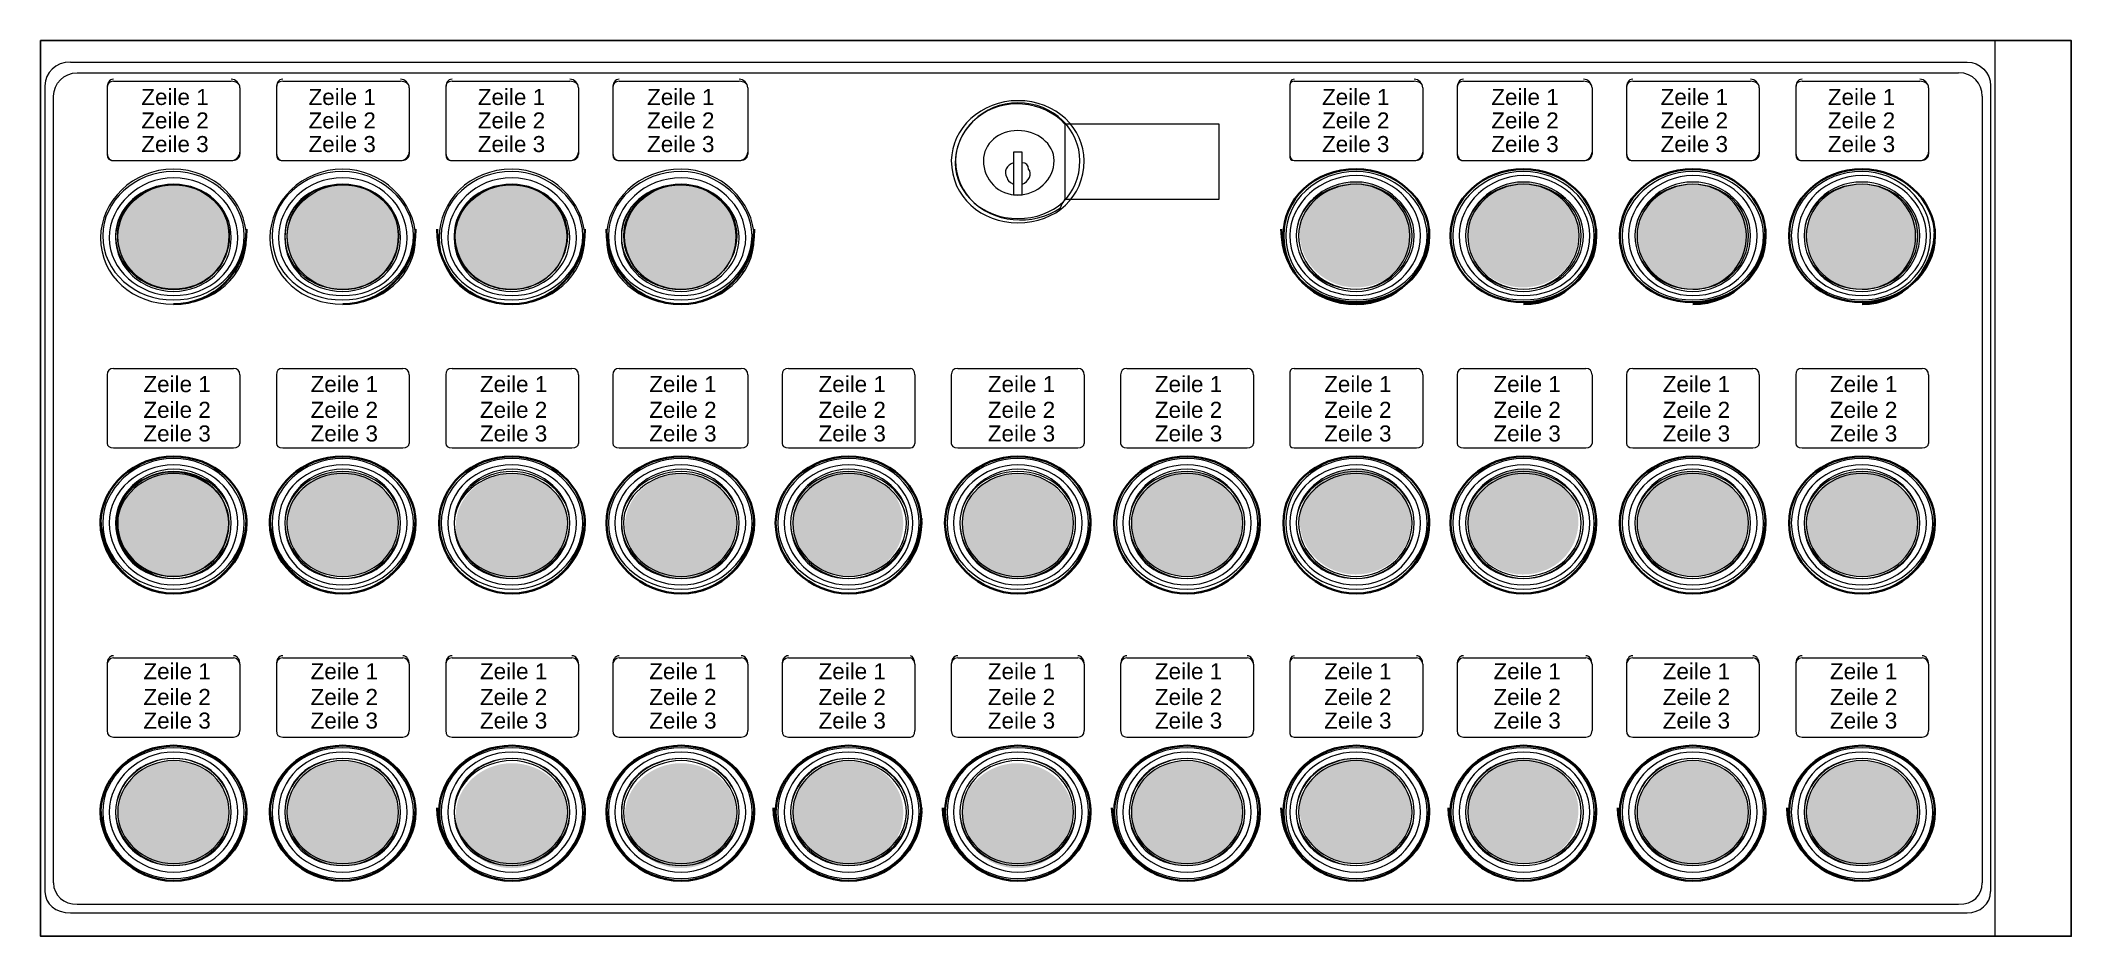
# Model space of a CAD drawing. Header units: centimetres. Extents: x -277 to 25900, y -463 to 5243.
# Drawn here: x 362.4 to 496.5, y 704.3 to 763.4 of the extents above; entities that cross this region are included whole.
import ezdxf
from ezdxf.enums import TextEntityAlignment as Align

# ---------------------------------------------------------------- set-up
doc = ezdxf.new("R2010")
doc.units = ezdxf.units.CM
doc.header["$LTSCALE"] = 10
for name, color, linetype in [('PDF _Géométrie', 7, 'Continuous'), ('PDF _Texte', 7, 'Continuous'), ('SIEMENS_DETECTION', 9, 'Continuous'), ('SIEMENS_SYMBOLTEXTE', 7, 'Continuous')]:
    doc.layers.add(name, color=color, linetype=linetype)
doc.styles.add('Arial', font='arial.ttf')
doc.styles.add('PDF Arial', font='arial.ttf')
picture_1 = doc.add_image_def('image10.jpg', size_in_pixel=(780, 650))

msp = doc.modelspace()

# ---------------------------------------------------------------- texts
at = {"layer": 'PDF _Texte', "char_height": 1.061, "attachment_point": 7, "style": 'PDF Arial'}
for s, insert in [('Zeile 1', (369.06, 759.17)), ('Zeile 1', (380.1, 759.17)), ('Zeile 1', (391.28, 759.17)), ('Zeile 1', (402.46, 759.17)), ('Zeile 1', (447.03, 759.17)), ('Zeile 1', (458.21, 759.17)), ('Zeile 1', (469.39, 759.17)), ('Zeile 1', (480.43, 759.17)), ('Zeile 2', (369.06, 757.62)), ('Zeile 2', (380.1, 757.62)), ('Zeile 2', (391.28, 757.62)), ('Zeile 2', (402.46, 757.62)), ('Zeile 2', (447.03, 757.62)), ('Zeile 2', (458.21, 757.62)), ('Zeile 2', (469.39, 757.62)), ('Zeile 2', (480.43, 757.62)), ('Zeile 3', (369.06, 756.06)), ('Zeile 3', (380.1, 756.06)), ('Zeile 3', (391.28, 756.06)), ('Zeile 3', (402.46, 756.06)), ('Zeile 3', (447.03, 756.06)), ('Zeile 3', (458.21, 756.06)), ('Zeile 3', (469.39, 756.06)), ('Zeile 3', (480.43, 756.06)), ('Zeile 1', (369.2, 740.21)), ('Zeile 1', (380.24, 740.21)), ('Zeile 1', (391.42, 740.21)), ('Zeile 1', (402.6, 740.21)), ('Zeile 1', (413.78, 740.21)), ('Zeile 1', (424.96, 740.21)), ('Zeile 1', (435.99, 740.21)), ('Zeile 1', (447.17, 740.21)), ('Zeile 1', (458.35, 740.21)), ('Zeile 1', (469.53, 740.21)), ('Zeile 1', (480.57, 740.21)), ('Zeile 2', (369.2, 738.51)), ('Zeile 2', (380.24, 738.51)), ('Zeile 2', (391.42, 738.51)), ('Zeile 2', (402.6, 738.51)), ('Zeile 2', (413.78, 738.51)), ('Zeile 2', (424.96, 738.51)), ('Zeile 2', (435.99, 738.51)), ('Zeile 2', (447.17, 738.51)), ('Zeile 2', (458.35, 738.51)), ('Zeile 2', (469.53, 738.51)), ('Zeile 2', (480.57, 738.51)), ('Zeile 3', (369.2, 736.95)), ('Zeile 3', (380.24, 736.95)), ('Zeile 3', (391.42, 736.95)), ('Zeile 3', (402.6, 736.95)), ('Zeile 3', (413.78, 736.95)), ('Zeile 3', (424.96, 736.95)), ('Zeile 3', (435.99, 736.95)), ('Zeile 3', (447.17, 736.95)), ('Zeile 3', (458.35, 736.95)), ('Zeile 3', (469.53, 736.95)), ('Zeile 3', (480.57, 736.95)), ('Zeile 1', (369.2, 721.25)), ('Zeile 1', (380.24, 721.25)), ('Zeile 1', (391.42, 721.25)), ('Zeile 1', (402.6, 721.25)), ('Zeile 1', (413.78, 721.25)), ('Zeile 1', (424.96, 721.25)), ('Zeile 1', (435.99, 721.25)), ('Zeile 1', (447.17, 721.25)), ('Zeile 1', (458.35, 721.25)), ('Zeile 1', (469.53, 721.25)), ('Zeile 1', (480.57, 721.25)), ('Zeile 2', (369.2, 719.55)), ('Zeile 2', (380.24, 719.55)), ('Zeile 2', (391.42, 719.55)), ('Zeile 2', (402.6, 719.55)), ('Zeile 2', (413.78, 719.55)), ('Zeile 2', (424.96, 719.55)), ('Zeile 2', (435.99, 719.55)), ('Zeile 2', (447.17, 719.55)), ('Zeile 2', (458.35, 719.55)), ('Zeile 2', (469.53, 719.55)), ('Zeile 2', (480.57, 719.55)), ('Zeile 3', (369.2, 717.99)), ('Zeile 3', (380.24, 717.99)), ('Zeile 3', (391.42, 717.99)), ('Zeile 3', (402.6, 717.99)), ('Zeile 3', (413.78, 717.99)), ('Zeile 3', (424.96, 717.99)), ('Zeile 3', (435.99, 717.99)), ('Zeile 3', (447.17, 717.99)), ('Zeile 3', (458.35, 717.99)), ('Zeile 3', (469.53, 717.99)), ('Zeile 3', (480.57, 717.99))]:
    msp.add_mtext(s, dxfattribs=dict(at, insert=insert))

# ---------------------------------------------------------------- blocks, each defined once
blk = doc.blocks.new('*U36')
image = blk.add_image(picture_1, insert=(0, 0), size_in_units=(150, 125))
image.dxf.flags = 7

# ---------------------------------------------------------------- hatches: boundary and pattern name
h = msp.add_hatch(color=1)
h.dxf.hatch_style = 1
edge = h.paths.add_edge_path()
edge.add_spline(control_points=[(371.19, 753.91), (369.21, 753.91), (367.51, 752.36), (367.51, 750.52)], knot_values=[1, 1, 1, 1, 2, 2, 2, 2], degree=3, periodic=0)
edge.add_spline(control_points=[(367.51, 750.52), (367.51, 748.54), (369.21, 746.98), (371.19, 746.98)], knot_values=[2, 2, 2, 2, 3, 3, 3, 3], degree=3, periodic=0)
edge.add_spline(control_points=[(371.19, 746.98), (373.31, 746.98), (374.87, 748.54), (374.87, 750.52)], knot_values=[3, 3, 3, 3, 4, 4, 4, 4], degree=3, periodic=0)
edge.add_spline(control_points=[(374.87, 750.52), (374.87, 752.36), (373.31, 753.91), (371.19, 753.91)], knot_values=[0, 0, 0, 0, 1, 1, 1, 1], degree=3, periodic=0)
h = msp.add_hatch(color=1)
h.dxf.hatch_style = 1
edge = h.paths.add_edge_path()
edge.add_spline(control_points=[(382.37, 753.91), (380.39, 753.91), (378.69, 752.36), (378.69, 750.52)], knot_values=[1, 1, 1, 1, 2, 2, 2, 2], degree=3, periodic=0)
edge.add_spline(control_points=[(378.69, 750.52), (378.69, 748.54), (380.39, 746.98), (382.37, 746.98)], knot_values=[2, 2, 2, 2, 3, 3, 3, 3], degree=3, periodic=0)
edge.add_spline(control_points=[(382.37, 746.98), (384.49, 746.98), (386.05, 748.54), (386.05, 750.52)], knot_values=[3, 3, 3, 3, 4, 4, 4, 4], degree=3, periodic=0)
edge.add_spline(control_points=[(386.05, 750.52), (386.05, 752.36), (384.49, 753.91), (382.37, 753.91)], knot_values=[0, 0, 0, 0, 1, 1, 1, 1], degree=3, periodic=0)
h = msp.add_hatch(color=1)
h.dxf.hatch_style = 1
edge = h.paths.add_edge_path()
edge.add_spline(control_points=[(393.47, 753.91), (391.49, 753.91), (389.79, 752.36), (389.79, 750.52)], knot_values=[1, 1, 1, 1, 2, 2, 2, 2], degree=3, periodic=0)
edge.add_spline(control_points=[(389.79, 750.52), (389.79, 748.54), (391.49, 746.98), (393.47, 746.98)], knot_values=[2, 2, 2, 2, 3, 3, 3, 3], degree=3, periodic=0)
edge.add_spline(control_points=[(393.47, 746.98), (395.59, 746.98), (397.15, 748.54), (397.15, 750.52)], knot_values=[3, 3, 3, 3, 4, 4, 4, 4], degree=3, periodic=0)
edge.add_spline(control_points=[(397.15, 750.52), (397.15, 752.36), (395.59, 753.91), (393.47, 753.91)], knot_values=[0, 0, 0, 0, 1, 1, 1, 1], degree=3, periodic=0)
h = msp.add_hatch(color=1)
h.dxf.hatch_style = 1
edge = h.paths.add_edge_path()
edge.add_spline(control_points=[(404.65, 753.91), (402.66, 753.91), (400.97, 752.36), (400.97, 750.52)], knot_values=[1, 1, 1, 1, 2, 2, 2, 2], degree=3, periodic=0)
edge.add_spline(control_points=[(400.97, 750.52), (400.97, 748.54), (402.66, 746.98), (404.65, 746.98)], knot_values=[2, 2, 2, 2, 3, 3, 3, 3], degree=3, periodic=0)
edge.add_spline(control_points=[(404.65, 746.98), (406.77, 746.98), (408.32, 748.54), (408.32, 750.52)], knot_values=[3, 3, 3, 3, 4, 4, 4, 4], degree=3, periodic=0)
edge.add_spline(control_points=[(408.32, 750.52), (408.32, 752.36), (406.77, 753.91), (404.65, 753.91)], knot_values=[0, 0, 0, 0, 1, 1, 1, 1], degree=3, periodic=0)
h = msp.add_hatch(color=1)
h.dxf.hatch_style = 1
edge = h.paths.add_edge_path()
edge.add_spline(control_points=[(452.92, 750.68), (452.92, 752.52), (451.36, 754.07), (449.24, 754.07)], knot_values=[0, 0, 0, 0, 1, 1, 1, 1], degree=3, periodic=0)
edge.add_spline(control_points=[(449.24, 754.07), (447.26, 754.07), (445.56, 752.52), (445.56, 750.68)], knot_values=[1, 1, 1, 1, 2, 2, 2, 2], degree=3, periodic=0)
edge.add_spline(control_points=[(445.56, 750.68), (445.56, 748.7), (447.26, 747.14), (449.24, 747.14)], knot_values=[2, 2, 2, 2, 3, 3, 3, 3], degree=3, periodic=0)
edge.add_spline(control_points=[(449.24, 747.14), (451.36, 747.14), (452.92, 748.7), (452.92, 750.68)], knot_values=[3, 3, 3, 3, 4, 4, 4, 4], degree=3, periodic=0)
h = msp.add_hatch(color=1)
h.dxf.hatch_style = 1
edge = h.paths.add_edge_path()
edge.add_spline(control_points=[(463.96, 750.68), (463.96, 752.52), (462.4, 754.07), (460.28, 754.07)], knot_values=[0, 0, 0, 0, 1, 1, 1, 1], degree=3, periodic=0)
edge.add_spline(control_points=[(460.28, 754.07), (458.3, 754.07), (456.6, 752.52), (456.6, 750.68)], knot_values=[1, 1, 1, 1, 2, 2, 2, 2], degree=3, periodic=0)
edge.add_spline(control_points=[(456.6, 750.68), (456.6, 748.7), (458.3, 747.14), (460.28, 747.14)], knot_values=[2, 2, 2, 2, 3, 3, 3, 3], degree=3, periodic=0)
edge.add_spline(control_points=[(460.28, 747.14), (462.4, 747.14), (463.96, 748.7), (463.96, 750.68)], knot_values=[3, 3, 3, 3, 4, 4, 4, 4], degree=3, periodic=0)
h = msp.add_hatch(color=1)
h.dxf.hatch_style = 1
edge = h.paths.add_edge_path()
edge.add_spline(control_points=[(475.14, 750.54), (475.14, 752.38), (473.58, 753.93), (471.46, 753.93)], knot_values=[0, 0, 0, 0, 1, 1, 1, 1], degree=3, periodic=0)
edge.add_spline(control_points=[(471.46, 753.93), (469.48, 753.93), (467.78, 752.38), (467.78, 750.54)], knot_values=[1, 1, 1, 1, 2, 2, 2, 2], degree=3, periodic=0)
edge.add_spline(control_points=[(467.78, 750.54), (467.78, 748.55), (469.48, 747), (471.46, 747)], knot_values=[2, 2, 2, 2, 3, 3, 3, 3], degree=3, periodic=0)
edge.add_spline(control_points=[(471.46, 747), (473.58, 747), (475.14, 748.55), (475.14, 750.54)], knot_values=[3, 3, 3, 3, 4, 4, 4, 4], degree=3, periodic=0)
h = msp.add_hatch(color=1)
h.dxf.hatch_style = 1
edge = h.paths.add_edge_path()
edge.add_spline(control_points=[(486.32, 750.54), (486.32, 752.38), (484.76, 753.93), (482.64, 753.93)], knot_values=[0, 0, 0, 0, 1, 1, 1, 1], degree=3, periodic=0)
edge.add_spline(control_points=[(482.64, 753.93), (480.66, 753.93), (478.96, 752.38), (478.96, 750.54)], knot_values=[1, 1, 1, 1, 2, 2, 2, 2], degree=3, periodic=0)
edge.add_spline(control_points=[(478.96, 750.54), (478.96, 748.55), (480.66, 747), (482.64, 747)], knot_values=[2, 2, 2, 2, 3, 3, 3, 3], degree=3, periodic=0)
edge.add_spline(control_points=[(482.64, 747), (484.76, 747), (486.32, 748.55), (486.32, 750.54)], knot_values=[3, 3, 3, 3, 4, 4, 4, 4], degree=3, periodic=0)
h = msp.add_hatch(color=1)
h.dxf.hatch_style = 1
edge = h.paths.add_edge_path()
edge.add_spline(control_points=[(371.13, 734.97), (369.15, 734.97), (367.45, 733.41), (367.45, 731.57)], knot_values=[1, 1, 1, 1, 2, 2, 2, 2], degree=3, periodic=0)
edge.add_spline(control_points=[(367.45, 731.57), (367.45, 729.59), (369.15, 728.04), (371.13, 728.04)], knot_values=[2, 2, 2, 2, 3, 3, 3, 3], degree=3, periodic=0)
edge.add_spline(control_points=[(371.13, 728.04), (373.25, 728.04), (374.81, 729.59), (374.81, 731.57)], knot_values=[3, 3, 3, 3, 4, 4, 4, 4], degree=3, periodic=0)
edge.add_spline(control_points=[(374.81, 731.57), (374.81, 733.41), (373.25, 734.97), (371.13, 734.97)], knot_values=[0, 0, 0, 0, 1, 1, 1, 1], degree=3, periodic=0)
h = msp.add_hatch(color=1)
h.dxf.hatch_style = 1
edge = h.paths.add_edge_path()
edge.add_spline(control_points=[(385.99, 731.57), (385.99, 733.41), (384.43, 734.97), (382.31, 734.97)], knot_values=[0, 0, 0, 0, 1, 1, 1, 1], degree=3, periodic=0)
edge.add_spline(control_points=[(382.31, 734.97), (380.33, 734.97), (378.63, 733.41), (378.63, 731.57)], knot_values=[1, 1, 1, 1, 2, 2, 2, 2], degree=3, periodic=0)
edge.add_spline(control_points=[(378.63, 731.57), (378.63, 729.59), (380.33, 728.04), (382.31, 728.04)], knot_values=[2, 2, 2, 2, 3, 3, 3, 3], degree=3, periodic=0)
edge.add_spline(control_points=[(382.31, 728.04), (384.43, 728.04), (385.99, 729.59), (385.99, 731.57)], knot_values=[3, 3, 3, 3, 4, 4, 4, 4], degree=3, periodic=0)
h = msp.add_hatch(color=1)
h.dxf.hatch_style = 1
edge = h.paths.add_edge_path()
edge.add_spline(control_points=[(419.38, 731.57), (419.38, 733.41), (417.83, 734.97), (415.7, 734.97)], knot_values=[0, 0, 0, 0, 1, 1, 1, 1], degree=3, periodic=0)
edge.add_spline(control_points=[(415.7, 734.97), (413.72, 734.97), (412.03, 733.41), (412.03, 731.57)], knot_values=[1, 1, 1, 1, 2, 2, 2, 2], degree=3, periodic=0)
edge.add_spline(control_points=[(412.03, 731.57), (412.03, 729.59), (413.72, 728.04), (415.7, 728.04)], knot_values=[2, 2, 2, 2, 3, 3, 3, 3], degree=3, periodic=0)
edge.add_spline(control_points=[(415.7, 728.04), (417.83, 728.04), (419.38, 729.59), (419.38, 731.57)], knot_values=[3, 3, 3, 3, 4, 4, 4, 4], degree=3, periodic=0)
h = msp.add_hatch(color=1)
h.dxf.hatch_style = 1
edge = h.paths.add_edge_path()
edge.add_spline(control_points=[(441.74, 731.57), (441.74, 733.41), (440.19, 734.97), (438.06, 734.97)], knot_values=[0, 0, 0, 0, 1, 1, 1, 1], degree=3, periodic=0)
edge.add_spline(control_points=[(438.06, 734.97), (436.08, 734.97), (434.38, 733.41), (434.38, 731.57)], knot_values=[1, 1, 1, 1, 2, 2, 2, 2], degree=3, periodic=0)
edge.add_spline(control_points=[(434.38, 731.57), (434.38, 729.59), (436.08, 728.04), (438.06, 728.04)], knot_values=[2, 2, 2, 2, 3, 3, 3, 3], degree=3, periodic=0)
edge.add_spline(control_points=[(438.06, 728.04), (440.19, 728.04), (441.74, 729.59), (441.74, 731.57)], knot_values=[3, 3, 3, 3, 4, 4, 4, 4], degree=3, periodic=0)
h = msp.add_hatch(color=1)
h.dxf.hatch_style = 1
edge = h.paths.add_edge_path()
edge.add_spline(control_points=[(452.92, 731.71), (452.92, 733.55), (451.36, 735.11), (449.24, 735.11)], knot_values=[0, 0, 0, 0, 1, 1, 1, 1], degree=3, periodic=0)
edge.add_spline(control_points=[(449.24, 735.11), (447.26, 735.11), (445.56, 733.55), (445.56, 731.71)], knot_values=[1, 1, 1, 1, 2, 2, 2, 2], degree=3, periodic=0)
edge.add_spline(control_points=[(445.56, 731.71), (445.56, 729.73), (447.26, 728.18), (449.24, 728.18)], knot_values=[2, 2, 2, 2, 3, 3, 3, 3], degree=3, periodic=0)
edge.add_spline(control_points=[(449.24, 728.18), (451.36, 728.18), (452.92, 729.73), (452.92, 731.71)], knot_values=[3, 3, 3, 3, 4, 4, 4, 4], degree=3, periodic=0)
h = msp.add_hatch(color=1)
h.dxf.hatch_style = 1
edge = h.paths.add_edge_path()
edge.add_spline(control_points=[(463.96, 731.71), (463.96, 733.55), (462.4, 735.11), (460.28, 735.11)], knot_values=[0, 0, 0, 0, 1, 1, 1, 1], degree=3, periodic=0)
edge.add_spline(control_points=[(460.28, 735.11), (458.3, 735.11), (456.6, 733.55), (456.6, 731.71)], knot_values=[1, 1, 1, 1, 2, 2, 2, 2], degree=3, periodic=0)
edge.add_spline(control_points=[(456.6, 731.71), (456.6, 729.73), (458.3, 728.18), (460.28, 728.18)], knot_values=[2, 2, 2, 2, 3, 3, 3, 3], degree=3, periodic=0)
edge.add_spline(control_points=[(460.28, 728.18), (462.4, 728.18), (463.96, 729.73), (463.96, 731.71)], knot_values=[3, 3, 3, 3, 4, 4, 4, 4], degree=3, periodic=0)
h = msp.add_hatch(color=1)
h.dxf.hatch_style = 1
edge = h.paths.add_edge_path()
edge.add_spline(control_points=[(475.14, 731.57), (475.14, 733.41), (473.58, 734.97), (471.46, 734.97)], knot_values=[0, 0, 0, 0, 1, 1, 1, 1], degree=3, periodic=0)
edge.add_spline(control_points=[(471.46, 734.97), (469.48, 734.97), (467.78, 733.41), (467.78, 731.57)], knot_values=[1, 1, 1, 1, 2, 2, 2, 2], degree=3, periodic=0)
edge.add_spline(control_points=[(467.78, 731.57), (467.78, 729.59), (469.48, 728.04), (471.46, 728.04)], knot_values=[2, 2, 2, 2, 3, 3, 3, 3], degree=3, periodic=0)
edge.add_spline(control_points=[(471.46, 728.04), (473.58, 728.04), (475.14, 729.59), (475.14, 731.57)], knot_values=[3, 3, 3, 3, 4, 4, 4, 4], degree=3, periodic=0)
h = msp.add_hatch(color=1)
h.dxf.hatch_style = 1
edge = h.paths.add_edge_path()
edge.add_spline(control_points=[(486.32, 731.57), (486.32, 733.41), (484.76, 734.97), (482.64, 734.97)], knot_values=[0, 0, 0, 0, 1, 1, 1, 1], degree=3, periodic=0)
edge.add_spline(control_points=[(482.64, 734.97), (480.66, 734.97), (478.96, 733.41), (478.96, 731.57)], knot_values=[1, 1, 1, 1, 2, 2, 2, 2], degree=3, periodic=0)
edge.add_spline(control_points=[(478.96, 731.57), (478.96, 729.59), (480.66, 728.04), (482.64, 728.04)], knot_values=[2, 2, 2, 2, 3, 3, 3, 3], degree=3, periodic=0)
edge.add_spline(control_points=[(482.64, 728.04), (484.76, 728.04), (486.32, 729.59), (486.32, 731.57)], knot_values=[3, 3, 3, 3, 4, 4, 4, 4], degree=3, periodic=0)
h = msp.add_hatch(color=1)
h.dxf.hatch_style = 1
edge = h.paths.add_edge_path()
edge.add_spline(control_points=[(397.19, 731.43), (397.19, 733.27), (395.63, 734.83), (393.51, 734.83)], knot_values=[0, 0, 0, 0, 1, 1, 1, 1], degree=3, periodic=0)
edge.add_spline(control_points=[(393.51, 734.83), (391.53, 734.83), (389.83, 733.27), (389.83, 731.43)], knot_values=[1, 1, 1, 1, 2, 2, 2, 2], degree=3, periodic=0)
edge.add_spline(control_points=[(389.83, 731.43), (389.83, 729.45), (391.53, 727.89), (393.51, 727.89)], knot_values=[2, 2, 2, 2, 3, 3, 3, 3], degree=3, periodic=0)
edge.add_spline(control_points=[(393.51, 727.89), (395.63, 727.89), (397.19, 729.45), (397.19, 731.43)], knot_values=[3, 3, 3, 3, 4, 4, 4, 4], degree=3, periodic=0)
h = msp.add_hatch(color=1)
h.dxf.hatch_style = 1
edge = h.paths.add_edge_path()
edge.add_spline(control_points=[(408.36, 731.43), (408.36, 733.27), (406.81, 734.83), (404.68, 734.83)], knot_values=[0, 0, 0, 0, 1, 1, 1, 1], degree=3, periodic=0)
edge.add_spline(control_points=[(404.68, 734.83), (402.7, 734.83), (401, 733.27), (401, 731.43)], knot_values=[1, 1, 1, 1, 2, 2, 2, 2], degree=3, periodic=0)
edge.add_spline(control_points=[(401, 731.43), (401, 729.45), (402.7, 727.89), (404.68, 727.89)], knot_values=[2, 2, 2, 2, 3, 3, 3, 3], degree=3, periodic=0)
edge.add_spline(control_points=[(404.68, 727.89), (406.81, 727.89), (408.36, 729.45), (408.36, 731.43)], knot_values=[3, 3, 3, 3, 4, 4, 4, 4], degree=3, periodic=0)
h = msp.add_hatch(color=1)
h.dxf.hatch_style = 1
edge = h.paths.add_edge_path()
edge.add_spline(control_points=[(430.57, 731.43), (430.57, 733.27), (429.02, 734.83), (426.89, 734.83)], knot_values=[0, 0, 0, 0, 1, 1, 1, 1], degree=3, periodic=0)
edge.add_spline(control_points=[(426.89, 734.83), (424.91, 734.83), (423.22, 733.27), (423.22, 731.43)], knot_values=[1, 1, 1, 1, 2, 2, 2, 2], degree=3, periodic=0)
edge.add_spline(control_points=[(423.22, 731.43), (423.22, 729.45), (424.91, 727.89), (426.89, 727.89)], knot_values=[2, 2, 2, 2, 3, 3, 3, 3], degree=3, periodic=0)
edge.add_spline(control_points=[(426.89, 727.89), (429.02, 727.89), (430.57, 729.45), (430.57, 731.43)], knot_values=[3, 3, 3, 3, 4, 4, 4, 4], degree=3, periodic=0)
h = msp.add_hatch(color=1)
h.dxf.hatch_style = 1
edge = h.paths.add_edge_path()
edge.add_spline(control_points=[(374.81, 712.47), (374.81, 714.31), (373.25, 715.87), (371.13, 715.87)], knot_values=[0, 0, 0, 0, 1, 1, 1, 1], degree=3, periodic=0)
edge.add_spline(control_points=[(371.13, 715.87), (369.15, 715.87), (367.45, 714.31), (367.45, 712.47)], knot_values=[1, 1, 1, 1, 2, 2, 2, 2], degree=3, periodic=0)
edge.add_spline(control_points=[(367.45, 712.47), (367.45, 710.49), (369.15, 708.93), (371.13, 708.93)], knot_values=[2, 2, 2, 2, 3, 3, 3, 3], degree=3, periodic=0)
edge.add_spline(control_points=[(371.13, 708.93), (373.25, 708.93), (374.81, 710.49), (374.81, 712.47)], knot_values=[3, 3, 3, 3, 4, 4, 4, 4], degree=3, periodic=0)
h = msp.add_hatch(color=1)
h.dxf.hatch_style = 1
edge = h.paths.add_edge_path()
edge.add_spline(control_points=[(385.99, 712.47), (385.99, 714.31), (384.43, 715.87), (382.31, 715.87)], knot_values=[0, 0, 0, 0, 1, 1, 1, 1], degree=3, periodic=0)
edge.add_spline(control_points=[(382.31, 715.87), (380.33, 715.87), (378.63, 714.31), (378.63, 712.47)], knot_values=[1, 1, 1, 1, 2, 2, 2, 2], degree=3, periodic=0)
edge.add_spline(control_points=[(378.63, 712.47), (378.63, 710.49), (380.33, 708.93), (382.31, 708.93)], knot_values=[2, 2, 2, 2, 3, 3, 3, 3], degree=3, periodic=0)
edge.add_spline(control_points=[(382.31, 708.93), (384.43, 708.93), (385.99, 710.49), (385.99, 712.47)], knot_values=[3, 3, 3, 3, 4, 4, 4, 4], degree=3, periodic=0)
h = msp.add_hatch(color=1)
h.dxf.hatch_style = 1
edge = h.paths.add_edge_path()
edge.add_spline(control_points=[(397.19, 712.33), (397.19, 714.17), (395.63, 715.72), (393.51, 715.72)], knot_values=[0, 0, 0, 0, 1, 1, 1, 1], degree=3, periodic=0)
edge.add_spline(control_points=[(393.51, 715.72), (391.53, 715.72), (389.83, 714.17), (389.83, 712.33)], knot_values=[1, 1, 1, 1, 2, 2, 2, 2], degree=3, periodic=0)
edge.add_spline(control_points=[(389.83, 712.33), (389.83, 710.35), (391.53, 708.79), (393.51, 708.79)], knot_values=[2, 2, 2, 2, 3, 3, 3, 3], degree=3, periodic=0)
edge.add_spline(control_points=[(393.51, 708.79), (395.63, 708.79), (397.19, 710.35), (397.19, 712.33)], knot_values=[3, 3, 3, 3, 4, 4, 4, 4], degree=3, periodic=0)
h = msp.add_hatch(color=1)
h.dxf.hatch_style = 1
edge = h.paths.add_edge_path()
edge.add_spline(control_points=[(408.36, 712.33), (408.36, 714.17), (406.81, 715.72), (404.68, 715.72)], knot_values=[0, 0, 0, 0, 1, 1, 1, 1], degree=3, periodic=0)
edge.add_spline(control_points=[(404.68, 715.72), (402.7, 715.72), (401, 714.17), (401, 712.33)], knot_values=[1, 1, 1, 1, 2, 2, 2, 2], degree=3, periodic=0)
edge.add_spline(control_points=[(401, 712.33), (401, 710.35), (402.7, 708.79), (404.68, 708.79)], knot_values=[2, 2, 2, 2, 3, 3, 3, 3], degree=3, periodic=0)
edge.add_spline(control_points=[(404.68, 708.79), (406.81, 708.79), (408.36, 710.35), (408.36, 712.33)], knot_values=[3, 3, 3, 3, 4, 4, 4, 4], degree=3, periodic=0)
h = msp.add_hatch(color=1)
h.dxf.hatch_style = 1
edge = h.paths.add_edge_path()
edge.add_spline(control_points=[(419.38, 712.47), (419.38, 714.31), (417.83, 715.87), (415.7, 715.87)], knot_values=[0, 0, 0, 0, 1, 1, 1, 1], degree=3, periodic=0)
edge.add_spline(control_points=[(415.7, 715.87), (413.72, 715.87), (412.03, 714.31), (412.03, 712.47)], knot_values=[1, 1, 1, 1, 2, 2, 2, 2], degree=3, periodic=0)
edge.add_spline(control_points=[(412.03, 712.47), (412.03, 710.49), (413.72, 708.93), (415.7, 708.93)], knot_values=[2, 2, 2, 2, 3, 3, 3, 3], degree=3, periodic=0)
edge.add_spline(control_points=[(415.7, 708.93), (417.83, 708.93), (419.38, 710.49), (419.38, 712.47)], knot_values=[3, 3, 3, 3, 4, 4, 4, 4], degree=3, periodic=0)
h = msp.add_hatch(color=1)
h.dxf.hatch_style = 1
edge = h.paths.add_edge_path()
edge.add_spline(control_points=[(430.57, 712.33), (430.57, 714.17), (429.02, 715.72), (426.89, 715.72)], knot_values=[0, 0, 0, 0, 1, 1, 1, 1], degree=3, periodic=0)
edge.add_spline(control_points=[(426.89, 715.72), (424.91, 715.72), (423.22, 714.17), (423.22, 712.33)], knot_values=[1, 1, 1, 1, 2, 2, 2, 2], degree=3, periodic=0)
edge.add_spline(control_points=[(423.22, 712.33), (423.22, 710.35), (424.91, 708.79), (426.89, 708.79)], knot_values=[2, 2, 2, 2, 3, 3, 3, 3], degree=3, periodic=0)
edge.add_spline(control_points=[(426.89, 708.79), (429.02, 708.79), (430.57, 710.35), (430.57, 712.33)], knot_values=[3, 3, 3, 3, 4, 4, 4, 4], degree=3, periodic=0)
h = msp.add_hatch(color=1)
h.dxf.hatch_style = 1
edge = h.paths.add_edge_path()
edge.add_spline(control_points=[(441.74, 712.47), (441.74, 714.31), (440.19, 715.87), (438.06, 715.87)], knot_values=[0, 0, 0, 0, 1, 1, 1, 1], degree=3, periodic=0)
edge.add_spline(control_points=[(438.06, 715.87), (436.08, 715.87), (434.38, 714.31), (434.38, 712.47)], knot_values=[1, 1, 1, 1, 2, 2, 2, 2], degree=3, periodic=0)
edge.add_spline(control_points=[(434.38, 712.47), (434.38, 710.49), (436.08, 708.93), (438.06, 708.93)], knot_values=[2, 2, 2, 2, 3, 3, 3, 3], degree=3, periodic=0)
edge.add_spline(control_points=[(438.06, 708.93), (440.19, 708.93), (441.74, 710.49), (441.74, 712.47)], knot_values=[3, 3, 3, 3, 4, 4, 4, 4], degree=3, periodic=0)
h = msp.add_hatch(color=1)
h.dxf.hatch_style = 1
edge = h.paths.add_edge_path()
edge.add_spline(control_points=[(452.92, 712.61), (452.92, 714.45), (451.36, 716.01), (449.24, 716.01)], knot_values=[0, 0, 0, 0, 1, 1, 1, 1], degree=3, periodic=0)
edge.add_spline(control_points=[(449.24, 716.01), (447.26, 716.01), (445.56, 714.45), (445.56, 712.61)], knot_values=[1, 1, 1, 1, 2, 2, 2, 2], degree=3, periodic=0)
edge.add_spline(control_points=[(445.56, 712.61), (445.56, 710.63), (447.26, 709.07), (449.24, 709.07)], knot_values=[2, 2, 2, 2, 3, 3, 3, 3], degree=3, periodic=0)
edge.add_spline(control_points=[(449.24, 709.07), (451.36, 709.07), (452.92, 710.63), (452.92, 712.61)], knot_values=[3, 3, 3, 3, 4, 4, 4, 4], degree=3, periodic=0)
h = msp.add_hatch(color=1)
h.dxf.hatch_style = 1
edge = h.paths.add_edge_path()
edge.add_spline(control_points=[(463.96, 712.61), (463.96, 714.45), (462.4, 716.01), (460.28, 716.01)], knot_values=[0, 0, 0, 0, 1, 1, 1, 1], degree=3, periodic=0)
edge.add_spline(control_points=[(460.28, 716.01), (458.3, 716.01), (456.6, 714.45), (456.6, 712.61)], knot_values=[1, 1, 1, 1, 2, 2, 2, 2], degree=3, periodic=0)
edge.add_spline(control_points=[(456.6, 712.61), (456.6, 710.63), (458.3, 709.07), (460.28, 709.07)], knot_values=[2, 2, 2, 2, 3, 3, 3, 3], degree=3, periodic=0)
edge.add_spline(control_points=[(460.28, 709.07), (462.4, 709.07), (463.96, 710.63), (463.96, 712.61)], knot_values=[3, 3, 3, 3, 4, 4, 4, 4], degree=3, periodic=0)
h = msp.add_hatch(color=1)
h.dxf.hatch_style = 1
edge = h.paths.add_edge_path()
edge.add_spline(control_points=[(475.14, 712.47), (475.14, 714.31), (473.58, 715.87), (471.46, 715.87)], knot_values=[0, 0, 0, 0, 1, 1, 1, 1], degree=3, periodic=0)
edge.add_spline(control_points=[(471.46, 715.87), (469.48, 715.87), (467.78, 714.31), (467.78, 712.47)], knot_values=[1, 1, 1, 1, 2, 2, 2, 2], degree=3, periodic=0)
edge.add_spline(control_points=[(467.78, 712.47), (467.78, 710.49), (469.48, 708.93), (471.46, 708.93)], knot_values=[2, 2, 2, 2, 3, 3, 3, 3], degree=3, periodic=0)
edge.add_spline(control_points=[(471.46, 708.93), (473.58, 708.93), (475.14, 710.49), (475.14, 712.47)], knot_values=[3, 3, 3, 3, 4, 4, 4, 4], degree=3, periodic=0)
h = msp.add_hatch(color=1)
h.dxf.hatch_style = 1
edge = h.paths.add_edge_path()
edge.add_spline(control_points=[(486.32, 712.47), (486.32, 714.31), (484.76, 715.87), (482.64, 715.87)], knot_values=[0, 0, 0, 0, 1, 1, 1, 1], degree=3, periodic=0)
edge.add_spline(control_points=[(482.64, 715.87), (480.66, 715.87), (478.96, 714.31), (478.96, 712.47)], knot_values=[1, 1, 1, 1, 2, 2, 2, 2], degree=3, periodic=0)
edge.add_spline(control_points=[(478.96, 712.47), (478.96, 710.49), (480.66, 708.93), (482.64, 708.93)], knot_values=[2, 2, 2, 2, 3, 3, 3, 3], degree=3, periodic=0)
edge.add_spline(control_points=[(482.64, 708.93), (484.76, 708.93), (486.32, 710.49), (486.32, 712.47)], knot_values=[3, 3, 3, 3, 4, 4, 4, 4], degree=3, periodic=0)

# ---------------------------------------------------------------- linework, layer by layer
msp.add_lwpolyline([(362.41, 763.44), (496.51, 763.44), (496.51, 704.29), (362.41, 704.29)], close=True)
at = {"layer": 'PDF _Géométrie', "lineweight": 9}
for points in [[(362.41, 704.29), (491.47, 704.29), (491.47, 763.44), (362.41, 763.44)], [(362.41, 704.29), (491.47, 704.29), (491.47, 763.44), (362.41, 763.44)], [(426.65, 753.25), (427.22, 753.25), (427.22, 756.08), (426.65, 756.08)]]:
    msp.add_lwpolyline(points, close=True, dxfattribs=at)
msp.add_lwpolyline([(364.39, 762.02), (489.63, 762.02, -0.409091), (491.18, 760.46), (491.18, 707.26)], format="xyb", dxfattribs=at)
for points in [[(362.69, 760.46), (362.69, 707.26)], [(367.22, 760.75), (375, 760.75)], [(378.4, 760.75), (386.18, 760.75)], [(389.58, 760.75), (397.36, 760.75)], [(400.62, 760.75), (408.54, 760.75)], [(445.19, 760.75), (453.12, 760.75)], [(456.37, 760.75), (464.3, 760.75)], [(467.55, 760.75), (475.33, 760.75)], [(478.73, 760.75), (486.51, 760.75)], [(366.8, 760.32), (366.8, 755.94)], [(375.57, 760.32), (375.57, 755.94)], [(377.98, 760.32), (377.98, 755.94)], [(386.75, 760.32), (386.75, 755.94)], [(389.16, 760.32), (389.16, 755.94)], [(397.93, 760.32), (397.93, 755.94)], [(400.19, 760.32), (400.19, 755.94)], [(409.11, 760.32), (409.11, 755.94)], [(444.91, 760.32), (444.91, 755.94)], [(453.68, 760.32), (453.68, 755.94)], [(455.95, 760.32), (455.95, 755.94)], [(464.86, 760.32), (464.86, 755.94)], [(467.13, 760.32), (467.13, 755.94)], [(475.9, 760.32), (475.9, 755.94)], [(478.31, 760.32), (478.31, 755.94)], [(487.08, 760.32), (487.08, 755.94)], [(430.05, 752.96), (440.24, 752.96), (440.24, 757.92), (430.05, 757.92)], [(367.22, 755.51), (375, 755.51)], [(378.4, 755.51), (386.18, 755.51)], [(389.58, 755.51), (397.36, 755.51)], [(400.62, 755.51), (408.54, 755.51)], [(445.19, 755.51), (453.12, 755.51)], [(456.37, 755.51), (464.3, 755.51)], [(467.55, 755.51), (475.33, 755.51)], [(478.73, 755.51), (486.51, 755.51)], [(367.22, 741.79), (375.15, 741.79)], [(378.4, 741.79), (386.33, 741.79)], [(389.58, 741.79), (397.5, 741.79)], [(400.62, 741.79), (408.68, 741.79)], [(411.8, 741.79), (419.86, 741.79)], [(422.98, 741.79), (430.9, 741.79)], [(434.15, 741.79), (442.08, 741.79)], [(445.19, 741.79), (453.26, 741.79)], [(456.37, 741.79), (464.44, 741.79)], [(467.55, 741.79), (475.47, 741.79)], [(478.73, 741.79), (486.65, 741.79)], [(366.8, 741.36), (366.8, 736.83)], [(375.57, 741.36), (375.57, 736.83)], [(377.98, 741.36), (377.98, 736.83)], [(386.75, 741.36), (386.75, 736.83)], [(389.16, 741.36), (389.16, 736.83)], [(397.93, 741.36), (397.93, 736.83)], [(400.19, 741.36), (400.19, 736.83)], [(409.11, 741.36), (409.11, 736.83)], [(411.37, 741.36), (411.37, 736.83)], [(420.15, 741.36), (420.15, 736.83)], [(422.55, 741.36), (422.55, 736.83)], [(431.32, 741.36), (431.32, 736.83)], [(433.73, 741.36), (433.73, 736.83)], [(442.5, 741.36), (442.5, 736.83)], [(444.91, 741.36), (444.91, 736.83)], [(453.68, 741.36), (453.68, 736.83)], [(455.95, 741.36), (455.95, 736.83)], [(464.86, 741.36), (464.86, 736.83)], [(467.13, 741.36), (467.13, 736.83)], [(475.9, 741.36), (475.9, 736.83)], [(478.31, 741.36), (478.31, 736.83)], [(487.08, 741.36), (487.08, 736.83)], [(367.22, 736.55), (375.15, 736.55)], [(378.4, 736.55), (386.33, 736.55)], [(389.58, 736.55), (397.5, 736.55)], [(400.62, 736.55), (408.68, 736.55)], [(411.8, 736.55), (419.86, 736.55)], [(422.98, 736.55), (430.9, 736.55)], [(434.15, 736.55), (442.08, 736.55)], [(445.19, 736.55), (453.26, 736.55)], [(456.37, 736.55), (464.44, 736.55)], [(467.55, 736.55), (475.47, 736.55)], [(478.73, 736.55), (486.65, 736.55)], [(366.8, 722.26), (366.8, 717.87)], [(367.22, 722.68), (375.15, 722.68)], [(375.57, 722.26), (375.57, 717.87)], [(377.98, 722.26), (377.98, 717.87)], [(378.4, 722.68), (386.33, 722.68)], [(386.75, 722.26), (386.75, 717.87)], [(389.16, 722.26), (389.16, 717.87)], [(389.58, 722.68), (397.5, 722.68)], [(397.93, 722.26), (397.93, 717.87)], [(400.19, 722.26), (400.19, 717.87)], [(400.62, 722.68), (408.68, 722.68)], [(409.11, 722.26), (409.11, 717.87)], [(411.37, 722.26), (411.37, 717.87)], [(411.8, 722.68), (419.86, 722.68)], [(420.15, 722.26), (420.15, 717.87)], [(422.55, 722.26), (422.55, 717.87)], [(422.98, 722.68), (430.9, 722.68)], [(431.32, 722.26), (431.32, 717.87)], [(433.73, 722.26), (433.73, 717.87)], [(434.15, 722.68), (442.08, 722.68)], [(442.5, 722.26), (442.5, 717.87)], [(444.91, 722.26), (444.91, 717.87)], [(445.19, 722.68), (453.26, 722.68)], [(453.68, 722.26), (453.68, 717.87)], [(455.95, 722.26), (455.95, 717.87)], [(456.37, 722.68), (464.44, 722.68)], [(464.86, 722.26), (464.86, 717.87)], [(467.13, 722.26), (467.13, 717.87)], [(467.55, 722.68), (475.47, 722.68)], [(475.9, 722.26), (475.9, 717.87)], [(478.31, 722.26), (478.31, 717.87)], [(478.73, 722.68), (486.65, 722.68)], [(487.08, 722.26), (487.08, 717.87)], [(367.22, 717.45), (375.15, 717.45)], [(378.4, 717.45), (386.33, 717.45)], [(389.58, 717.45), (397.5, 717.45)], [(400.62, 717.45), (408.68, 717.45)], [(411.8, 717.45), (419.86, 717.45)], [(422.98, 717.45), (430.9, 717.45)], [(434.15, 717.45), (442.08, 717.45)], [(445.19, 717.45), (453.26, 717.45)], [(456.37, 717.45), (464.44, 717.45)], [(467.55, 717.45), (475.47, 717.45)], [(478.73, 717.45), (486.65, 717.45)], [(364.39, 705.84), (489.63, 705.84)]]:
    msp.add_lwpolyline(points, dxfattribs=at)
at = {"layer": 'PDF _Géométrie', "color": 253, "lineweight": 9, "true_color": 0x999999}
msp.add_lwpolyline([(363.26, 707.82), (363.26, 759.76, -0.409091), (364.82, 761.31), (489.06, 761.31)], format="xyb", dxfattribs=at)
for points in [[(490.62, 759.76), (490.62, 707.82)], [(364.82, 706.41), (489.06, 706.41)]]:
    msp.add_lwpolyline(points, dxfattribs=at)
at = {"layer": 'PDF _Géométrie', "color": 9, "lineweight": 9, "true_color": 0xbababa}
msp.add_lwpolyline([(430.05, 752.96), (440.24, 752.96), (440.24, 757.92), (430.05, 757.92)], close=True, dxfattribs=at)
at = {"layer": 'PDF _Géométrie', "lineweight": 9}
for centre, radius, start, end in [((426.91, 755.48), 2.24, 179.2527, 270.7473), ((471.55, 750.52), 3.5, 269.4352, 0.5648), ((482.73, 750.52), 3.5, 269.4352, 0.5648)]:
    msp.add_arc(centre, radius, start, end, dxfattribs=at)
for points in [[(364.39, 762.02), (363.4, 762.02), (362.69, 761.31), (362.69, 760.46)], [(367.22, 760.89), (366.94, 760.89), (366.8, 760.61), (366.8, 760.32)], [(367.22, 760.75), (366.94, 760.75), (366.8, 760.61), (366.8, 760.32)], [(375.57, 760.32), (375.57, 760.61), (375.29, 760.89), (375, 760.89)], [(375.57, 760.32), (375.57, 760.61), (375.29, 760.75), (375, 760.75)], [(378.4, 760.89), (378.12, 760.89), (377.98, 760.61), (377.98, 760.32)], [(378.4, 760.75), (378.12, 760.75), (377.98, 760.61), (377.98, 760.32)], [(386.75, 760.32), (386.75, 760.61), (386.47, 760.89), (386.18, 760.89)], [(386.75, 760.32), (386.75, 760.61), (386.47, 760.75), (386.18, 760.75)], [(389.58, 760.89), (389.3, 760.89), (389.16, 760.61), (389.16, 760.32)], [(389.58, 760.75), (389.3, 760.75), (389.16, 760.61), (389.16, 760.32)], [(397.93, 760.32), (397.93, 760.61), (397.65, 760.89), (397.36, 760.89)], [(397.93, 760.32), (397.93, 760.61), (397.65, 760.75), (397.36, 760.75)], [(400.62, 760.89), (400.33, 760.89), (400.19, 760.61), (400.19, 760.32)], [(400.62, 760.75), (400.33, 760.75), (400.19, 760.61), (400.19, 760.32)], [(409.11, 760.32), (409.11, 760.61), (408.82, 760.89), (408.54, 760.89)], [(409.11, 760.32), (409.11, 760.61), (408.82, 760.75), (408.54, 760.75)], [(445.19, 760.89), (444.91, 760.89), (444.91, 760.61), (444.91, 760.32)], [(445.19, 760.75), (444.91, 760.75), (444.91, 760.61), (444.91, 760.32)], [(453.68, 760.32), (453.68, 760.61), (453.4, 760.89), (453.12, 760.89)], [(453.68, 760.32), (453.68, 760.61), (453.4, 760.75), (453.12, 760.75)], [(456.37, 760.89), (456.09, 760.89), (455.95, 760.61), (455.95, 760.32)], [(456.37, 760.75), (456.09, 760.75), (455.95, 760.61), (455.95, 760.32)], [(464.86, 760.32), (464.86, 760.61), (464.58, 760.89), (464.3, 760.89)], [(464.86, 760.32), (464.86, 760.61), (464.58, 760.75), (464.3, 760.75)], [(467.55, 760.89), (467.27, 760.89), (467.13, 760.61), (467.13, 760.32)], [(467.55, 760.75), (467.27, 760.75), (467.13, 760.61), (467.13, 760.32)], [(475.9, 760.32), (475.9, 760.61), (475.62, 760.89), (475.33, 760.89)], [(475.9, 760.32), (475.9, 760.61), (475.62, 760.75), (475.33, 760.75)], [(478.73, 760.89), (478.45, 760.89), (478.31, 760.61), (478.31, 760.32)], [(478.73, 760.75), (478.45, 760.75), (478.31, 760.61), (478.31, 760.32)], [(487.08, 760.32), (487.08, 760.61), (486.8, 760.89), (486.51, 760.89)], [(487.08, 760.32), (487.08, 760.61), (486.8, 760.75), (486.51, 760.75)], [(426.94, 759.47), (424.53, 759.47), (422.55, 757.63), (422.55, 755.51)], [(426.94, 759.33), (424.67, 759.33), (422.83, 757.49), (422.83, 755.51)], [(430.05, 757.92), (428.64, 759.47), (425.95, 759.76), (424.25, 758.34)], [(431.32, 755.51), (431.32, 757.63), (429.48, 759.47), (426.94, 759.47)], [(431.04, 755.51), (431.04, 757.49), (429.34, 759.33), (426.94, 759.33)], [(424.25, 758.34), (422.55, 756.93), (422.27, 754.52), (423.82, 752.96)], [(426.94, 757.49), (425.66, 757.49), (424.67, 756.64), (424.67, 755.51)], [(429.34, 755.51), (429.34, 756.64), (428.21, 757.49), (426.94, 757.49)], [(366.8, 756.08), (366.8, 755.79), (366.94, 755.51), (367.22, 755.51)], [(366.8, 755.94), (366.8, 755.65), (366.94, 755.51), (367.22, 755.51)], [(375, 755.51), (375.29, 755.51), (375.57, 755.79), (375.57, 756.08)], [(375, 755.51), (375.29, 755.51), (375.57, 755.65), (375.57, 755.94)], [(377.98, 756.08), (377.98, 755.79), (378.12, 755.51), (378.4, 755.51)], [(377.98, 755.94), (377.98, 755.65), (378.12, 755.51), (378.4, 755.51)], [(386.18, 755.51), (386.47, 755.51), (386.75, 755.79), (386.75, 756.08)], [(386.18, 755.51), (386.47, 755.51), (386.75, 755.65), (386.75, 755.94)], [(389.16, 756.08), (389.16, 755.79), (389.3, 755.51), (389.58, 755.51)], [(389.16, 755.94), (389.16, 755.65), (389.3, 755.51), (389.58, 755.51)], [(397.36, 755.51), (397.65, 755.51), (397.93, 755.79), (397.93, 756.08)], [(397.36, 755.51), (397.65, 755.51), (397.93, 755.65), (397.93, 755.94)], [(400.19, 756.08), (400.19, 755.79), (400.33, 755.51), (400.62, 755.51)], [(400.19, 755.94), (400.19, 755.65), (400.33, 755.51), (400.62, 755.51)], [(408.54, 755.51), (408.82, 755.51), (409.11, 755.79), (409.11, 756.08)], [(408.54, 755.51), (408.82, 755.51), (409.11, 755.65), (409.11, 755.94)], [(422.55, 755.51), (422.55, 753.11), (424.53, 751.41), (426.94, 751.41)], [(422.83, 755.51), (422.83, 753.25), (424.67, 751.69), (426.94, 751.69)], [(426.65, 755.37), (426.23, 755.23), (425.95, 754.8), (426.23, 754.38)], [(426.94, 751.69), (429.34, 751.69), (431.04, 753.25), (431.04, 755.51)], [(426.94, 751.41), (429.48, 751.41), (431.32, 753.11), (431.32, 755.51)], [(426.94, 753.25), (428.21, 753.25), (429.34, 754.24), (429.34, 755.51)], [(427.65, 754.95), (427.65, 755.23), (427.5, 755.37), (427.22, 755.37)], [(444.91, 756.08), (444.91, 755.79), (444.91, 755.51), (445.19, 755.51)], [(444.91, 755.94), (444.91, 755.65), (444.91, 755.51), (445.19, 755.51)], [(453.12, 755.51), (453.4, 755.51), (453.68, 755.79), (453.68, 756.08)], [(453.12, 755.51), (453.4, 755.51), (453.68, 755.65), (453.68, 755.94)], [(455.95, 756.08), (455.95, 755.79), (456.09, 755.51), (456.37, 755.51)], [(455.95, 755.94), (455.95, 755.65), (456.09, 755.51), (456.37, 755.51)], [(464.3, 755.51), (464.58, 755.51), (464.86, 755.79), (464.86, 756.08)], [(464.3, 755.51), (464.58, 755.51), (464.86, 755.65), (464.86, 755.94)], [(467.13, 756.08), (467.13, 755.79), (467.27, 755.51), (467.55, 755.51)], [(467.13, 755.94), (467.13, 755.65), (467.27, 755.51), (467.55, 755.51)], [(475.33, 755.51), (475.62, 755.51), (475.9, 755.79), (475.9, 756.08)], [(475.33, 755.51), (475.62, 755.51), (475.9, 755.65), (475.9, 755.94)], [(478.31, 756.08), (478.31, 755.79), (478.45, 755.51), (478.73, 755.51)], [(478.31, 755.94), (478.31, 755.65), (478.45, 755.51), (478.73, 755.51)], [(486.51, 755.51), (486.8, 755.51), (487.08, 755.79), (487.08, 756.08)], [(486.51, 755.51), (486.8, 755.51), (487.08, 755.65), (487.08, 755.94)], [(371.18, 754.95), (368.5, 754.95), (366.37, 752.82), (366.37, 750.42)], [(371.18, 754.38), (368.92, 754.38), (366.94, 752.54), (366.94, 750.42)], [(371.18, 753.95), (369.06, 753.95), (367.36, 752.4), (367.36, 750.56)], [(371.18, 753.95), (369.06, 753.95), (367.36, 752.4), (367.36, 750.42)], [(371.18, 753.95), (369.06, 753.95), (367.36, 752.4), (367.36, 750.42)], [(376, 750.42), (376, 752.82), (373.87, 754.95), (371.18, 754.95)], [(375.43, 750.42), (375.43, 752.54), (373.59, 754.38), (371.18, 754.38)], [(374.86, 750.56), (374.86, 752.4), (373.31, 753.95), (371.18, 753.95)], [(375, 750.42), (375, 752.4), (373.31, 753.95), (371.18, 753.95)], [(375, 750.42), (375, 752.4), (373.31, 753.95), (371.18, 753.95)], [(382.36, 754.95), (379.67, 754.95), (377.55, 752.82), (377.55, 750.42)], [(382.36, 754.38), (379.96, 754.38), (378.12, 752.54), (378.12, 750.42)], [(382.36, 753.95), (380.1, 753.95), (378.54, 752.4), (378.54, 750.56)], [(382.36, 753.95), (380.1, 753.95), (378.54, 752.4), (378.54, 750.42)], [(382.36, 753.95), (380.1, 753.95), (378.54, 752.4), (378.54, 750.42)], [(382.36, 753.95), (380.24, 753.95), (378.68, 752.4), (378.68, 750.56)], [(387.17, 750.42), (387.17, 752.82), (384.91, 754.95), (382.36, 754.95)], [(386.61, 750.42), (386.61, 752.54), (384.77, 754.38), (382.36, 754.38)], [(386.04, 750.56), (386.04, 752.4), (384.49, 753.95), (382.36, 753.95)], [(386.18, 750.42), (386.18, 752.4), (384.49, 753.95), (382.36, 753.95)], [(386.18, 750.42), (386.18, 752.4), (384.49, 753.95), (382.36, 753.95)], [(386.04, 750.56), (386.04, 752.4), (384.49, 753.95), (382.36, 753.95)], [(393.54, 754.95), (390.71, 754.95), (388.73, 752.82), (388.73, 750.42)], [(393.54, 754.38), (391.14, 754.38), (389.3, 752.54), (389.3, 750.42)], [(393.54, 753.95), (391.28, 753.95), (389.72, 752.4), (389.72, 750.56)], [(393.54, 753.95), (391.28, 753.95), (389.72, 752.4), (389.72, 750.42)], [(393.54, 753.95), (391.28, 753.95), (389.72, 752.4), (389.72, 750.42)], [(393.54, 753.95), (391.42, 753.95), (389.72, 752.4), (389.72, 750.56)], [(398.35, 750.42), (398.35, 752.82), (396.09, 754.95), (393.54, 754.95)], [(397.79, 750.42), (397.79, 752.54), (395.81, 754.38), (393.54, 754.38)], [(397.22, 750.56), (397.22, 752.4), (395.52, 753.95), (393.54, 753.95)], [(397.36, 750.42), (397.36, 752.4), (395.52, 753.95), (393.54, 753.95)], [(397.36, 750.42), (397.36, 752.4), (395.52, 753.95), (393.54, 753.95)], [(397.22, 750.56), (397.22, 752.4), (395.52, 753.95), (393.54, 753.95)], [(404.72, 754.95), (401.89, 754.95), (399.77, 752.82), (399.77, 750.42)], [(404.72, 754.38), (402.32, 754.38), (400.33, 752.54), (400.33, 750.42)], [(404.72, 753.95), (402.46, 753.95), (400.76, 752.4), (400.76, 750.56)], [(404.72, 753.95), (402.46, 753.95), (400.76, 752.4), (400.76, 750.42)], [(404.72, 753.95), (402.46, 753.95), (400.76, 752.4), (400.76, 750.42)], [(404.72, 753.95), (402.6, 753.95), (400.9, 752.4), (400.9, 750.56)], [(409.53, 750.42), (409.53, 752.82), (407.27, 754.95), (404.72, 754.95)], [(408.97, 750.42), (408.97, 752.54), (406.99, 754.38), (404.72, 754.38)], [(408.4, 750.56), (408.4, 752.4), (406.7, 753.95), (404.72, 753.95)], [(408.54, 750.42), (408.54, 752.4), (406.7, 753.95), (404.72, 753.95)], [(408.54, 750.42), (408.54, 752.4), (406.7, 753.95), (404.72, 753.95)], [(408.4, 750.56), (408.4, 752.4), (406.7, 753.95), (404.72, 753.95)], [(426.23, 754.38), (426.23, 754.24), (426.37, 754.1), (426.65, 753.95)], [(427.22, 753.95), (427.65, 754.1), (427.93, 754.66), (427.65, 754.95)], [(449.3, 754.95), (446.47, 754.95), (444.48, 752.96), (444.48, 750.56)], [(449.3, 754.52), (446.89, 754.52), (444.91, 752.68), (444.91, 750.56)], [(449.3, 754.1), (447.03, 754.1), (445.33, 752.4), (445.33, 750.56)], [(449.3, 754.1), (447.03, 754.1), (445.33, 752.4), (445.33, 750.56)], [(449.3, 753.95), (447.03, 753.95), (445.33, 752.4), (445.33, 750.56)], [(449.3, 753.95), (447.17, 753.95), (445.48, 752.4), (445.48, 750.56)], [(454.11, 750.56), (454.11, 752.96), (451.84, 754.95), (449.3, 754.95)], [(453.54, 750.56), (453.54, 752.68), (451.56, 754.52), (449.3, 754.52)], [(453.12, 750.56), (453.12, 752.4), (451.28, 754.1), (449.3, 754.1)], [(453.12, 750.56), (453.12, 752.4), (451.28, 754.1), (449.3, 754.1)], [(452.98, 750.56), (452.98, 752.4), (451.28, 753.95), (449.3, 753.95)], [(452.83, 750.56), (452.83, 752.4), (451.14, 753.95), (449.3, 753.95)], [(460.33, 754.95), (457.64, 754.95), (455.52, 752.96), (455.52, 750.56)], [(460.33, 754.52), (458.07, 754.52), (456.09, 752.68), (456.09, 750.56)], [(460.33, 754.1), (458.21, 754.1), (456.51, 752.4), (456.51, 750.56)], [(460.33, 754.1), (458.21, 754.1), (456.51, 752.4), (456.51, 750.56)], [(460.33, 753.95), (458.21, 753.95), (456.51, 752.4), (456.51, 750.56)], [(460.33, 753.95), (458.35, 753.95), (456.65, 752.4), (456.65, 750.56)], [(465.14, 750.56), (465.14, 752.96), (463.02, 754.95), (460.33, 754.95)], [(464.72, 750.56), (464.72, 752.68), (462.74, 754.52), (460.33, 754.52)], [(464.3, 750.56), (464.3, 752.4), (462.46, 754.1), (460.33, 754.1)], [(464.3, 750.56), (464.3, 752.4), (462.46, 754.1), (460.33, 754.1)], [(464.15, 750.56), (464.15, 752.4), (462.46, 753.95), (460.33, 753.95)], [(464.01, 750.56), (464.01, 752.4), (462.31, 753.95), (460.33, 753.95)], [(471.51, 754.95), (468.82, 754.95), (466.7, 752.96), (466.7, 750.56)], [(471.51, 754.52), (469.25, 754.52), (467.27, 752.68), (467.27, 750.56)], [(471.51, 754.1), (469.39, 754.1), (467.69, 752.4), (467.69, 750.56)], [(471.51, 754.1), (469.39, 754.1), (467.69, 752.4), (467.69, 750.56)], [(471.51, 753.95), (469.39, 753.95), (467.69, 752.4), (467.69, 750.56)], [(471.51, 753.95), (469.53, 753.95), (467.83, 752.4), (467.83, 750.56)], [(476.32, 750.56), (476.32, 752.96), (474.2, 754.95), (471.51, 754.95)], [(475.76, 750.56), (475.76, 752.68), (473.92, 754.52), (471.51, 754.52)], [(475.33, 750.56), (475.33, 752.4), (473.64, 754.1), (471.51, 754.1)], [(475.33, 750.56), (475.33, 752.4), (473.64, 754.1), (471.51, 754.1)], [(475.19, 750.56), (475.19, 752.4), (473.64, 753.95), (471.51, 753.95)], [(475.05, 750.56), (475.05, 752.4), (473.49, 753.95), (471.51, 753.95)], [(482.69, 754.95), (480, 754.95), (477.88, 752.96), (477.88, 750.56)], [(482.69, 754.52), (480.29, 754.52), (478.45, 752.68), (478.45, 750.56)], [(482.69, 754.1), (480.43, 754.1), (478.87, 752.4), (478.87, 750.56)], [(482.69, 754.1), (480.43, 754.1), (478.87, 752.4), (478.87, 750.56)], [(482.69, 753.95), (480.43, 753.95), (478.87, 752.4), (478.87, 750.56)], [(482.69, 753.95), (480.57, 753.95), (479.01, 752.4), (479.01, 750.56)], [(487.5, 750.56), (487.5, 752.96), (485.24, 754.95), (482.69, 754.95)], [(486.94, 750.56), (486.94, 752.68), (484.96, 754.52), (482.69, 754.52)], [(486.51, 750.56), (486.51, 752.4), (484.81, 754.1), (482.69, 754.1)], [(486.51, 750.56), (486.51, 752.4), (484.81, 754.1), (482.69, 754.1)], [(486.37, 750.56), (486.37, 752.4), (484.81, 753.95), (482.69, 753.95)], [(486.23, 750.56), (486.23, 752.4), (484.67, 753.95), (482.69, 753.95)], [(423.82, 752.96), (425.24, 751.41), (427.93, 751.12), (429.77, 752.4)], [(429.77, 752.4), (429.77, 752.54), (429.91, 752.68), (430.05, 752.96)], [(366.37, 750.42), (366.37, 747.87), (368.5, 746.03), (371.18, 746.03)], [(366.94, 750.42), (366.94, 748.29), (368.92, 746.6), (371.18, 746.6)], [(367.36, 750.56), (367.36, 748.58), (369.06, 747.02), (371.18, 747.02)], [(367.36, 750.42), (367.36, 748.44), (369.06, 746.88), (371.18, 746.88)], [(367.36, 750.42), (367.36, 748.44), (369.06, 746.88), (371.18, 746.88)], [(371.18, 747.02), (373.31, 747.02), (374.86, 748.58), (374.86, 750.56)], [(371.18, 746.88), (373.31, 746.88), (375, 748.44), (375, 750.42)], [(371.18, 746.03), (373.87, 746.03), (376, 747.87), (376, 750.42)], [(371.18, 746.6), (373.59, 746.6), (375.43, 748.29), (375.43, 750.42)], [(371.18, 746.88), (373.31, 746.88), (375, 748.44), (375, 750.42)], [(377.55, 750.42), (377.55, 747.87), (379.67, 746.03), (382.36, 746.03)], [(378.12, 750.42), (378.12, 748.29), (379.96, 746.6), (382.36, 746.6)], [(378.54, 750.56), (378.54, 748.58), (380.1, 747.02), (382.36, 747.02)], [(378.54, 750.42), (378.54, 748.44), (380.1, 746.88), (382.36, 746.88)], [(378.54, 750.42), (378.54, 748.44), (380.1, 746.88), (382.36, 746.88)], [(378.68, 750.56), (378.68, 748.58), (380.24, 747.02), (382.36, 747.02)], [(382.36, 747.02), (384.49, 747.02), (386.04, 748.58), (386.04, 750.56)], [(382.36, 747.02), (384.49, 747.02), (386.04, 748.58), (386.04, 750.56)], [(382.36, 746.88), (384.49, 746.88), (386.18, 748.44), (386.18, 750.42)], [(382.36, 746.03), (384.91, 746.03), (387.17, 747.87), (387.17, 750.42)], [(382.36, 746.6), (384.77, 746.6), (386.61, 748.29), (386.61, 750.42)], [(382.36, 746.88), (384.49, 746.88), (386.18, 748.44), (386.18, 750.42)], [(388.73, 750.42), (388.73, 747.87), (390.71, 746.03), (393.54, 746.03)], [(389.3, 750.42), (389.3, 748.29), (391.14, 746.6), (393.54, 746.6)], [(389.72, 750.56), (389.72, 748.58), (391.28, 747.02), (393.54, 747.02)], [(389.72, 750.56), (389.72, 748.58), (391.42, 747.02), (393.54, 747.02)], [(389.72, 750.42), (389.72, 748.44), (391.28, 746.88), (393.54, 746.88)], [(389.72, 750.42), (389.72, 748.44), (391.28, 746.88), (393.54, 746.88)], [(393.54, 747.02), (395.52, 747.02), (397.22, 748.58), (397.22, 750.56)], [(393.54, 747.02), (395.52, 747.02), (397.22, 748.58), (397.22, 750.56)], [(393.54, 746.88), (395.52, 746.88), (397.36, 748.44), (397.36, 750.42)], [(393.54, 746.03), (396.09, 746.03), (398.35, 747.87), (398.35, 750.42)], [(393.54, 746.6), (395.81, 746.6), (397.79, 748.29), (397.79, 750.42)], [(393.54, 746.88), (395.52, 746.88), (397.36, 748.44), (397.36, 750.42)], [(399.77, 750.42), (399.77, 747.87), (401.89, 746.03), (404.72, 746.03)], [(400.33, 750.42), (400.33, 748.29), (402.32, 746.6), (404.72, 746.6)], [(400.76, 750.56), (400.76, 748.58), (402.46, 747.02), (404.72, 747.02)], [(400.76, 750.42), (400.76, 748.44), (402.46, 746.88), (404.72, 746.88)], [(400.76, 750.42), (400.76, 748.44), (402.46, 746.88), (404.72, 746.88)], [(400.9, 750.56), (400.9, 748.58), (402.6, 747.02), (404.72, 747.02)], [(404.72, 747.02), (406.7, 747.02), (408.4, 748.58), (408.4, 750.56)], [(404.72, 747.02), (406.7, 747.02), (408.4, 748.58), (408.4, 750.56)], [(404.72, 746.88), (406.7, 746.88), (408.54, 748.44), (408.54, 750.42)], [(404.72, 746.03), (407.27, 746.03), (409.53, 747.87), (409.53, 750.42)], [(404.72, 746.6), (406.99, 746.6), (408.97, 748.29), (408.97, 750.42)], [(404.72, 746.88), (406.7, 746.88), (408.54, 748.44), (408.54, 750.42)], [(444.48, 750.56), (444.48, 748.01), (446.47, 746.17), (449.3, 746.17)], [(444.91, 750.56), (444.91, 748.29), (446.89, 746.6), (449.3, 746.6)], [(445.33, 750.56), (445.33, 748.58), (447.03, 747.02), (449.3, 747.02)], [(445.33, 750.56), (445.33, 748.58), (447.03, 746.88), (449.3, 746.88)], [(445.33, 750.56), (445.33, 748.58), (447.03, 746.88), (449.3, 746.88)], [(445.48, 750.56), (445.48, 748.58), (447.17, 747.02), (449.3, 747.02)], [(449.3, 747.02), (451.28, 747.02), (452.98, 748.58), (452.98, 750.56)], [(449.3, 746.88), (451.28, 746.88), (453.12, 748.58), (453.12, 750.56)], [(449.3, 746.17), (451.84, 746.17), (454.11, 748.01), (454.11, 750.56)], [(449.3, 746.6), (451.56, 746.6), (453.54, 748.29), (453.54, 750.56)], [(449.3, 746.88), (451.28, 746.88), (453.12, 748.58), (453.12, 750.56)], [(449.3, 747.02), (451.14, 747.02), (452.83, 748.58), (452.83, 750.56)], [(455.52, 750.56), (455.52, 748.01), (457.64, 746.17), (460.33, 746.17)], [(456.09, 750.56), (456.09, 748.29), (458.07, 746.6), (460.33, 746.6)], [(456.51, 750.56), (456.51, 748.58), (458.21, 747.02), (460.33, 747.02)], [(456.51, 750.56), (456.51, 748.58), (458.21, 746.88), (460.33, 746.88)], [(456.51, 750.56), (456.51, 748.58), (458.21, 746.88), (460.33, 746.88)], [(456.65, 750.56), (456.65, 748.58), (458.35, 747.02), (460.33, 747.02)], [(460.33, 747.02), (462.46, 747.02), (464.15, 748.58), (464.15, 750.56)], [(460.33, 746.88), (462.46, 746.88), (464.3, 748.58), (464.3, 750.56)], [(460.33, 746.17), (463.02, 746.17), (465.14, 748.01), (465.14, 750.56)], [(460.33, 746.6), (462.74, 746.6), (464.72, 748.29), (464.72, 750.56)], [(460.33, 746.88), (462.46, 746.88), (464.3, 748.58), (464.3, 750.56)], [(460.33, 747.02), (462.31, 747.02), (464.01, 748.58), (464.01, 750.56)], [(466.7, 750.56), (466.7, 748.01), (468.82, 746.17), (471.51, 746.17)], [(467.27, 750.56), (467.27, 748.29), (469.25, 746.6), (471.51, 746.6)], [(467.69, 750.56), (467.69, 748.58), (469.39, 747.02), (471.51, 747.02)], [(467.69, 750.56), (467.69, 748.58), (469.39, 746.88), (471.51, 746.88)], [(467.69, 750.56), (467.69, 748.58), (469.39, 746.88), (471.51, 746.88)], [(467.83, 750.56), (467.83, 748.58), (469.53, 747.02), (471.51, 747.02)], [(471.51, 747.02), (473.64, 747.02), (475.19, 748.58), (475.19, 750.56)], [(471.51, 746.88), (473.64, 746.88), (475.33, 748.58), (475.33, 750.56)], [(471.51, 746.17), (474.2, 746.17), (476.32, 748.01), (476.32, 750.56)], [(471.51, 746.6), (473.92, 746.6), (475.76, 748.29), (475.76, 750.56)], [(471.51, 746.88), (473.64, 746.88), (475.33, 748.58), (475.33, 750.56)], [(477.88, 750.56), (477.88, 748.01), (480, 746.17), (482.69, 746.17)], [(478.45, 750.56), (478.45, 748.29), (480.29, 746.6), (482.69, 746.6)], [(478.87, 750.56), (478.87, 748.58), (480.43, 747.02), (482.69, 747.02)], [(478.87, 750.56), (478.87, 748.58), (480.43, 746.88), (482.69, 746.88)], [(478.87, 750.56), (478.87, 748.58), (480.43, 746.88), (482.69, 746.88)], [(479.01, 750.56), (479.01, 748.58), (480.57, 747.02), (482.69, 747.02)], [(482.69, 747.02), (484.81, 747.02), (486.37, 748.58), (486.37, 750.56)], [(482.69, 746.88), (484.81, 746.88), (486.51, 748.58), (486.51, 750.56)], [(482.69, 746.17), (485.24, 746.17), (487.5, 748.01), (487.5, 750.56)], [(482.69, 746.6), (484.96, 746.6), (486.94, 748.29), (486.94, 750.56)], [(482.69, 746.88), (484.81, 746.88), (486.51, 748.58), (486.51, 750.56)], [(367.22, 741.79), (366.94, 741.79), (366.8, 741.64), (366.8, 741.36)], [(367.22, 741.79), (366.94, 741.79), (366.8, 741.64), (366.8, 741.36)], [(375.57, 741.36), (375.57, 741.64), (375.43, 741.79), (375.15, 741.79)], [(375.57, 741.36), (375.57, 741.64), (375.43, 741.79), (375.15, 741.79)], [(378.4, 741.79), (378.12, 741.79), (377.98, 741.64), (377.98, 741.36)], [(378.4, 741.79), (378.12, 741.79), (377.98, 741.64), (377.98, 741.36)], [(386.75, 741.36), (386.75, 741.64), (386.61, 741.79), (386.33, 741.79)], [(386.75, 741.36), (386.75, 741.64), (386.61, 741.79), (386.33, 741.79)], [(389.58, 741.79), (389.3, 741.79), (389.16, 741.64), (389.16, 741.36)], [(389.58, 741.79), (389.3, 741.79), (389.16, 741.64), (389.16, 741.36)], [(397.93, 741.36), (397.93, 741.64), (397.79, 741.79), (397.5, 741.79)], [(397.93, 741.36), (397.93, 741.64), (397.79, 741.79), (397.5, 741.79)], [(400.62, 741.79), (400.33, 741.79), (400.19, 741.64), (400.19, 741.36)], [(400.62, 741.79), (400.33, 741.79), (400.19, 741.64), (400.19, 741.36)], [(409.11, 741.36), (409.11, 741.64), (408.97, 741.79), (408.68, 741.79)], [(409.11, 741.36), (409.11, 741.64), (408.97, 741.79), (408.68, 741.79)], [(411.8, 741.79), (411.51, 741.79), (411.37, 741.64), (411.37, 741.36)], [(411.8, 741.79), (411.51, 741.79), (411.37, 741.64), (411.37, 741.36)], [(420.15, 741.36), (420.15, 741.64), (420, 741.79), (419.86, 741.79)], [(420.15, 741.36), (420.15, 741.64), (420, 741.79), (419.86, 741.79)], [(422.98, 741.79), (422.69, 741.79), (422.55, 741.64), (422.55, 741.36)], [(422.98, 741.79), (422.69, 741.79), (422.55, 741.64), (422.55, 741.36)], [(431.32, 741.36), (431.32, 741.64), (431.18, 741.79), (430.9, 741.79)], [(431.32, 741.36), (431.32, 741.64), (431.18, 741.79), (430.9, 741.79)], [(434.15, 741.79), (433.87, 741.79), (433.73, 741.64), (433.73, 741.36)], [(434.15, 741.79), (433.87, 741.79), (433.73, 741.64), (433.73, 741.36)], [(442.5, 741.36), (442.5, 741.64), (442.36, 741.79), (442.08, 741.79)], [(442.5, 741.36), (442.5, 741.64), (442.36, 741.79), (442.08, 741.79)], [(445.19, 741.79), (444.91, 741.79), (444.91, 741.64), (444.91, 741.36)], [(445.19, 741.79), (444.91, 741.79), (444.91, 741.64), (444.91, 741.36)], [(453.68, 741.36), (453.68, 741.64), (453.54, 741.79), (453.26, 741.79)], [(453.68, 741.36), (453.68, 741.64), (453.54, 741.79), (453.26, 741.79)], [(456.37, 741.79), (456.09, 741.79), (455.95, 741.64), (455.95, 741.36)], [(456.37, 741.79), (456.09, 741.79), (455.95, 741.64), (455.95, 741.36)], [(464.86, 741.36), (464.86, 741.64), (464.72, 741.79), (464.44, 741.79)], [(464.86, 741.36), (464.86, 741.64), (464.72, 741.79), (464.44, 741.79)], [(467.55, 741.79), (467.27, 741.79), (467.13, 741.64), (467.13, 741.36)], [(467.55, 741.79), (467.27, 741.79), (467.13, 741.64), (467.13, 741.36)], [(475.9, 741.36), (475.9, 741.64), (475.76, 741.79), (475.47, 741.79)], [(475.9, 741.36), (475.9, 741.64), (475.76, 741.79), (475.47, 741.79)], [(478.73, 741.79), (478.45, 741.79), (478.31, 741.64), (478.31, 741.36)], [(478.73, 741.79), (478.45, 741.79), (478.31, 741.64), (478.31, 741.36)], [(487.08, 741.36), (487.08, 741.64), (486.94, 741.79), (486.65, 741.79)], [(487.08, 741.36), (487.08, 741.64), (486.94, 741.79), (486.65, 741.79)], [(366.8, 736.83), (366.8, 736.69), (366.94, 736.55), (367.22, 736.55)], [(366.8, 736.83), (366.8, 736.69), (366.94, 736.55), (367.22, 736.55)], [(375.15, 736.55), (375.43, 736.55), (375.57, 736.69), (375.57, 736.83)], [(375.15, 736.55), (375.43, 736.55), (375.57, 736.69), (375.57, 736.83)], [(377.98, 736.83), (377.98, 736.69), (378.12, 736.55), (378.4, 736.55)], [(377.98, 736.83), (377.98, 736.69), (378.12, 736.55), (378.4, 736.55)], [(386.33, 736.55), (386.61, 736.55), (386.75, 736.69), (386.75, 736.83)], [(386.33, 736.55), (386.61, 736.55), (386.75, 736.69), (386.75, 736.83)], [(389.16, 736.83), (389.16, 736.69), (389.3, 736.55), (389.58, 736.55)], [(389.16, 736.83), (389.16, 736.69), (389.3, 736.55), (389.58, 736.55)], [(397.5, 736.55), (397.79, 736.55), (397.93, 736.69), (397.93, 736.83)], [(397.5, 736.55), (397.79, 736.55), (397.93, 736.69), (397.93, 736.83)], [(400.19, 736.83), (400.19, 736.69), (400.33, 736.55), (400.62, 736.55)], [(400.19, 736.83), (400.19, 736.69), (400.33, 736.55), (400.62, 736.55)], [(408.68, 736.55), (408.97, 736.55), (409.11, 736.69), (409.11, 736.83)], [(408.68, 736.55), (408.97, 736.55), (409.11, 736.69), (409.11, 736.83)], [(411.37, 736.83), (411.37, 736.69), (411.51, 736.55), (411.8, 736.55)], [(411.37, 736.83), (411.37, 736.69), (411.51, 736.55), (411.8, 736.55)], [(419.86, 736.55), (420, 736.55), (420.15, 736.69), (420.15, 736.83)], [(419.86, 736.55), (420, 736.55), (420.15, 736.69), (420.15, 736.83)], [(422.55, 736.83), (422.55, 736.69), (422.69, 736.55), (422.98, 736.55)], [(422.55, 736.83), (422.55, 736.69), (422.69, 736.55), (422.98, 736.55)], [(430.9, 736.55), (431.18, 736.55), (431.32, 736.69), (431.32, 736.83)], [(430.9, 736.55), (431.18, 736.55), (431.32, 736.69), (431.32, 736.83)], [(433.73, 736.83), (433.73, 736.69), (433.87, 736.55), (434.15, 736.55)], [(433.73, 736.83), (433.73, 736.69), (433.87, 736.55), (434.15, 736.55)], [(442.08, 736.55), (442.36, 736.55), (442.5, 736.69), (442.5, 736.83)], [(442.08, 736.55), (442.36, 736.55), (442.5, 736.69), (442.5, 736.83)], [(444.91, 736.83), (444.91, 736.69), (444.91, 736.55), (445.19, 736.55)], [(444.91, 736.83), (444.91, 736.69), (444.91, 736.55), (445.19, 736.55)], [(453.26, 736.55), (453.54, 736.55), (453.68, 736.69), (453.68, 736.83)], [(453.26, 736.55), (453.54, 736.55), (453.68, 736.69), (453.68, 736.83)], [(455.95, 736.83), (455.95, 736.69), (456.09, 736.55), (456.37, 736.55)], [(455.95, 736.83), (455.95, 736.69), (456.09, 736.55), (456.37, 736.55)], [(464.44, 736.55), (464.72, 736.55), (464.86, 736.69), (464.86, 736.83)], [(464.44, 736.55), (464.72, 736.55), (464.86, 736.69), (464.86, 736.83)], [(467.13, 736.83), (467.13, 736.69), (467.27, 736.55), (467.55, 736.55)], [(467.13, 736.83), (467.13, 736.69), (467.27, 736.55), (467.55, 736.55)], [(475.47, 736.55), (475.76, 736.55), (475.9, 736.69), (475.9, 736.83)], [(475.47, 736.55), (475.76, 736.55), (475.9, 736.69), (475.9, 736.83)], [(478.31, 736.83), (478.31, 736.69), (478.45, 736.55), (478.73, 736.55)], [(478.31, 736.83), (478.31, 736.69), (478.45, 736.55), (478.73, 736.55)], [(486.65, 736.55), (486.94, 736.55), (487.08, 736.69), (487.08, 736.83)], [(486.65, 736.55), (486.94, 736.55), (487.08, 736.69), (487.08, 736.83)], [(371.18, 735.98), (368.64, 735.98), (366.37, 734), (366.37, 731.6)], [(371.18, 735.42), (368.92, 735.42), (366.94, 733.72), (366.94, 731.6)], [(371.18, 735.13), (369.06, 735.13), (367.36, 733.44), (367.36, 731.6)], [(371.18, 735.13), (369.06, 735.13), (367.36, 733.44), (367.36, 731.6)], [(371.18, 734.99), (369.2, 734.99), (367.36, 733.44), (367.36, 731.6)], [(376, 731.6), (376, 734), (373.87, 735.98), (371.18, 735.98)], [(375.43, 731.6), (375.43, 733.72), (373.59, 735.42), (371.18, 735.42)], [(375, 731.6), (375, 733.44), (373.45, 735.13), (371.18, 735.13)], [(375, 731.6), (375, 733.44), (373.45, 735.13), (371.18, 735.13)], [(375, 731.6), (375, 733.44), (373.31, 734.99), (371.18, 734.99)], [(382.36, 735.98), (379.67, 735.98), (377.55, 734), (377.55, 731.6)], [(382.36, 735.42), (379.96, 735.42), (378.12, 733.72), (378.12, 731.6)], [(382.36, 735.13), (380.1, 735.13), (378.54, 733.44), (378.54, 731.6)], [(382.36, 734.99), (380.24, 734.99), (378.54, 733.44), (378.54, 731.6)], [(387.17, 731.6), (387.17, 734), (384.91, 735.98), (382.36, 735.98)], [(386.61, 731.6), (386.61, 733.72), (384.77, 735.42), (382.36, 735.42)], [(386.18, 731.6), (386.18, 733.44), (384.63, 735.13), (382.36, 735.13)], [(386.18, 731.6), (386.18, 733.44), (384.49, 734.99), (382.36, 734.99)], [(393.54, 735.98), (390.85, 735.98), (388.73, 734), (388.73, 731.6)], [(393.54, 735.42), (391.14, 735.42), (389.3, 733.72), (389.3, 731.6)], [(393.54, 735.13), (391.28, 735.13), (389.72, 733.44), (389.72, 731.6)], [(393.54, 735.13), (391.28, 735.13), (389.72, 733.44), (389.72, 731.6)], [(393.54, 734.99), (391.42, 734.99), (389.72, 733.44), (389.72, 731.6)], [(398.35, 731.6), (398.35, 734), (396.09, 735.98), (393.54, 735.98)], [(397.79, 731.6), (397.79, 733.72), (395.81, 735.42), (393.54, 735.42)], [(397.36, 731.6), (397.36, 733.44), (395.66, 735.13), (393.54, 735.13)], [(397.36, 731.6), (397.36, 733.44), (395.66, 735.13), (393.54, 735.13)], [(397.36, 731.6), (397.36, 733.44), (395.52, 734.99), (393.54, 734.99)], [(404.72, 735.98), (402.03, 735.98), (399.77, 734), (399.77, 731.6)], [(404.72, 735.42), (402.32, 735.42), (400.33, 733.72), (400.33, 731.6)], [(404.72, 735.13), (402.46, 735.13), (400.76, 733.44), (400.76, 731.6)], [(404.72, 735.13), (402.46, 735.13), (400.76, 733.44), (400.76, 731.6)], [(404.72, 734.99), (402.6, 734.99), (400.76, 733.44), (400.76, 731.6)], [(409.53, 731.6), (409.53, 734), (407.27, 735.98), (404.72, 735.98)], [(408.97, 731.6), (408.97, 733.72), (406.99, 735.42), (404.72, 735.42)], [(408.54, 731.6), (408.54, 733.44), (406.84, 735.13), (404.72, 735.13)], [(408.54, 731.6), (408.54, 733.44), (406.84, 735.13), (404.72, 735.13)], [(408.54, 731.6), (408.54, 733.44), (406.7, 734.99), (404.72, 734.99)], [(415.76, 735.98), (413.21, 735.98), (410.95, 734), (410.95, 731.6)], [(415.76, 735.42), (413.49, 735.42), (411.51, 733.72), (411.51, 731.6)], [(415.76, 735.13), (413.64, 735.13), (411.94, 733.44), (411.94, 731.6)], [(415.76, 735.13), (413.64, 735.13), (411.94, 733.44), (411.94, 731.6)], [(415.76, 734.99), (413.78, 734.99), (411.94, 733.44), (411.94, 731.6)], [(420.57, 731.6), (420.57, 734), (418.45, 735.98), (415.76, 735.98)], [(420, 731.6), (420, 733.72), (418.16, 735.42), (415.76, 735.42)], [(419.72, 731.6), (419.72, 733.44), (418.02, 735.13), (415.76, 735.13)], [(419.72, 731.6), (419.72, 733.44), (418.02, 735.13), (415.76, 735.13)], [(419.72, 731.6), (419.72, 733.44), (417.88, 734.99), (415.76, 734.99)], [(426.94, 735.98), (424.39, 735.98), (422.13, 734), (422.13, 731.6)], [(426.94, 735.42), (424.67, 735.42), (422.69, 733.72), (422.69, 731.6)], [(426.94, 735.13), (424.82, 735.13), (423.12, 733.44), (423.12, 731.6)], [(426.94, 735.13), (424.82, 735.13), (423.12, 733.44), (423.12, 731.6)], [(426.94, 734.99), (424.82, 734.99), (423.12, 733.44), (423.12, 731.6)], [(431.75, 731.6), (431.75, 734), (429.63, 735.98), (426.94, 735.98)], [(431.18, 731.6), (431.18, 733.72), (429.34, 735.42), (426.94, 735.42)], [(430.76, 731.6), (430.76, 733.44), (429.2, 735.13), (426.94, 735.13)], [(430.76, 731.6), (430.76, 733.44), (429.2, 735.13), (426.94, 735.13)], [(430.76, 731.6), (430.76, 733.44), (429.06, 734.99), (426.94, 734.99)], [(438.12, 735.98), (435.43, 735.98), (433.31, 734), (433.31, 731.6)], [(438.12, 735.42), (435.71, 735.42), (433.87, 733.72), (433.87, 731.6)], [(438.12, 735.13), (435.85, 735.13), (434.3, 733.44), (434.3, 731.6)], [(438.12, 735.13), (435.85, 735.13), (434.3, 733.44), (434.3, 731.6)], [(438.12, 734.99), (435.99, 734.99), (434.3, 733.44), (434.3, 731.6)], [(442.93, 731.6), (442.93, 734), (440.66, 735.98), (438.12, 735.98)], [(442.36, 731.6), (442.36, 733.72), (440.38, 735.42), (438.12, 735.42)], [(441.94, 731.6), (441.94, 733.44), (440.1, 735.13), (438.12, 735.13)], [(441.94, 731.6), (441.94, 733.44), (440.1, 735.13), (438.12, 735.13)], [(441.94, 731.6), (441.94, 733.44), (440.1, 734.99), (438.12, 734.99)], [(449.3, 735.98), (446.61, 735.98), (444.48, 734), (444.48, 731.6)], [(449.3, 735.42), (446.89, 735.42), (444.91, 733.72), (444.91, 731.6)], [(449.3, 735.13), (447.03, 735.13), (445.33, 733.44), (445.33, 731.6)], [(449.3, 735.13), (447.03, 735.13), (445.33, 733.44), (445.33, 731.6)], [(449.3, 734.99), (447.17, 734.99), (445.33, 733.44), (445.33, 731.6)], [(454.11, 731.6), (454.11, 734), (451.84, 735.98), (449.3, 735.98)], [(453.54, 731.6), (453.54, 733.72), (451.56, 735.42), (449.3, 735.42)], [(453.12, 731.6), (453.12, 733.44), (451.28, 735.13), (449.3, 735.13)], [(453.12, 731.6), (453.12, 733.44), (451.28, 735.13), (449.3, 735.13)], [(453.12, 731.6), (453.12, 733.44), (451.28, 734.99), (449.3, 734.99)], [(460.33, 735.98), (457.79, 735.98), (455.52, 734), (455.52, 731.6)], [(460.33, 735.42), (458.07, 735.42), (456.09, 733.72), (456.09, 731.6)], [(460.33, 735.13), (458.21, 735.13), (456.51, 733.44), (456.51, 731.6)], [(460.33, 735.13), (458.21, 735.13), (456.51, 733.44), (456.51, 731.6)], [(460.33, 734.99), (458.35, 734.99), (456.51, 733.44), (456.51, 731.6)], [(465.14, 731.6), (465.14, 734), (463.02, 735.98), (460.33, 735.98)], [(464.72, 731.6), (464.72, 733.72), (462.74, 735.42), (460.33, 735.42)], [(464.3, 731.6), (464.3, 733.44), (462.46, 735.13), (460.33, 735.13)], [(464.3, 731.6), (464.3, 733.44), (462.46, 735.13), (460.33, 735.13)], [(464.3, 731.6), (464.3, 733.44), (462.46, 734.99), (460.33, 734.99)], [(471.51, 735.98), (468.97, 735.98), (466.7, 734), (466.7, 731.6)], [(471.51, 735.42), (469.25, 735.42), (467.27, 733.72), (467.27, 731.6)], [(471.51, 735.13), (469.39, 735.13), (467.69, 733.44), (467.69, 731.6)], [(471.51, 735.13), (469.39, 735.13), (467.69, 733.44), (467.69, 731.6)], [(471.51, 734.99), (469.53, 734.99), (467.69, 733.44), (467.69, 731.6)], [(476.32, 731.6), (476.32, 734), (474.2, 735.98), (471.51, 735.98)], [(475.76, 731.6), (475.76, 733.72), (473.92, 735.42), (471.51, 735.42)], [(475.33, 731.6), (475.33, 733.44), (473.64, 735.13), (471.51, 735.13)], [(475.33, 731.6), (475.33, 733.44), (473.64, 735.13), (471.51, 735.13)], [(475.33, 731.6), (475.33, 733.44), (473.64, 734.99), (471.51, 734.99)], [(482.69, 735.98), (480, 735.98), (477.88, 734), (477.88, 731.6)], [(482.69, 735.42), (480.29, 735.42), (478.45, 733.72), (478.45, 731.6)], [(482.69, 735.13), (480.43, 735.13), (478.87, 733.44), (478.87, 731.6)], [(482.69, 735.13), (480.43, 735.13), (478.87, 733.44), (478.87, 731.6)], [(482.69, 734.99), (480.57, 734.99), (478.87, 733.44), (478.87, 731.6)], [(487.5, 731.6), (487.5, 734), (485.24, 735.98), (482.69, 735.98)], [(486.94, 731.6), (486.94, 733.72), (484.96, 735.42), (482.69, 735.42)], [(486.51, 731.6), (486.51, 733.44), (484.81, 735.13), (482.69, 735.13)], [(486.51, 731.6), (486.51, 733.44), (484.81, 735.13), (482.69, 735.13)], [(486.51, 731.6), (486.51, 733.44), (484.81, 734.99), (482.69, 734.99)], [(371.18, 734.85), (369.2, 734.85), (367.5, 733.29), (367.5, 731.6)], [(374.86, 731.6), (374.86, 733.29), (373.31, 734.85), (371.18, 734.85)], [(382.36, 734.85), (380.24, 734.85), (378.68, 733.29), (378.68, 731.6)], [(386.04, 731.6), (386.04, 733.29), (384.49, 734.85), (382.36, 734.85)], [(393.54, 734.85), (391.42, 734.85), (389.72, 733.29), (389.72, 731.6)], [(397.22, 731.6), (397.22, 733.29), (395.52, 734.85), (393.54, 734.85)], [(404.72, 734.85), (402.6, 734.85), (400.9, 733.29), (400.9, 731.6)], [(408.4, 731.6), (408.4, 733.29), (406.7, 734.85), (404.72, 734.85)], [(415.76, 734.85), (413.78, 734.85), (412.08, 733.29), (412.08, 731.6)], [(419.58, 731.6), (419.58, 733.29), (417.88, 734.85), (415.76, 734.85)], [(426.94, 734.85), (424.82, 734.85), (423.26, 733.29), (423.26, 731.6)], [(430.62, 731.6), (430.62, 733.29), (429.06, 734.85), (426.94, 734.85)], [(438.12, 734.85), (435.99, 734.85), (434.44, 733.29), (434.44, 731.6)], [(441.8, 731.6), (441.8, 733.29), (440.1, 734.85), (438.12, 734.85)], [(449.3, 734.85), (447.17, 734.85), (445.48, 733.29), (445.48, 731.6)], [(452.98, 731.6), (452.98, 733.29), (451.28, 734.85), (449.3, 734.85)], [(460.33, 734.85), (458.35, 734.85), (456.65, 733.29), (456.65, 731.6)], [(464.15, 731.6), (464.15, 733.29), (462.46, 734.85), (460.33, 734.85)], [(471.51, 734.85), (469.53, 734.85), (467.83, 733.29), (467.83, 731.6)], [(475.19, 731.6), (475.19, 733.29), (473.64, 734.85), (471.51, 734.85)], [(482.69, 734.85), (480.57, 734.85), (479.01, 733.29), (479.01, 731.6)], [(486.37, 731.6), (486.37, 733.29), (484.81, 734.85), (482.69, 734.85)], [(366.37, 731.6), (366.37, 729.05), (368.64, 726.93), (371.18, 726.93)], [(366.94, 731.6), (366.94, 729.33), (368.92, 727.49), (371.18, 727.49)], [(367.36, 731.6), (367.36, 729.62), (369.2, 727.92), (371.18, 727.92)], [(367.36, 731.6), (367.36, 729.47), (369.06, 727.92), (371.18, 727.92)], [(367.36, 731.6), (367.36, 729.47), (369.06, 727.92), (371.18, 727.92)], [(367.5, 731.6), (367.5, 729.62), (369.2, 728.06), (371.18, 728.06)], [(371.18, 727.92), (373.31, 727.92), (375, 729.62), (375, 731.6)], [(371.18, 727.92), (373.45, 727.92), (375, 729.47), (375, 731.6)], [(371.18, 726.93), (373.87, 726.93), (376, 729.05), (376, 731.6)], [(371.18, 727.49), (373.59, 727.49), (375.43, 729.33), (375.43, 731.6)], [(371.18, 727.92), (373.45, 727.92), (375, 729.47), (375, 731.6)], [(371.18, 728.06), (373.31, 728.06), (374.86, 729.62), (374.86, 731.6)], [(377.55, 731.6), (377.55, 729.05), (379.67, 726.93), (382.36, 726.93)], [(378.12, 731.6), (378.12, 729.33), (379.96, 727.49), (382.36, 727.49)], [(378.54, 731.6), (378.54, 729.62), (380.24, 727.92), (382.36, 727.92)], [(378.54, 731.6), (378.54, 729.47), (380.1, 727.92), (382.36, 727.92)], [(378.68, 731.6), (378.68, 729.62), (380.24, 728.06), (382.36, 728.06)], [(382.36, 727.92), (384.49, 727.92), (386.18, 729.62), (386.18, 731.6)], [(382.36, 726.93), (384.91, 726.93), (387.17, 729.05), (387.17, 731.6)], [(382.36, 727.49), (384.77, 727.49), (386.61, 729.33), (386.61, 731.6)], [(382.36, 727.92), (384.63, 727.92), (386.18, 729.47), (386.18, 731.6)], [(382.36, 728.06), (384.49, 728.06), (386.04, 729.62), (386.04, 731.6)], [(388.73, 731.6), (388.73, 729.05), (390.85, 726.93), (393.54, 726.93)], [(389.3, 731.6), (389.3, 729.33), (391.14, 727.49), (393.54, 727.49)], [(389.72, 731.6), (389.72, 729.62), (391.42, 727.92), (393.54, 727.92)], [(389.72, 731.6), (389.72, 729.47), (391.28, 727.92), (393.54, 727.92)], [(389.72, 731.6), (389.72, 729.47), (391.28, 727.92), (393.54, 727.92)], [(389.72, 731.6), (389.72, 729.62), (391.42, 728.06), (393.54, 728.06)], [(393.54, 727.92), (395.52, 727.92), (397.36, 729.62), (397.36, 731.6)], [(393.54, 727.92), (395.66, 727.92), (397.36, 729.47), (397.36, 731.6)], [(393.54, 726.93), (396.09, 726.93), (398.35, 729.05), (398.35, 731.6)], [(393.54, 727.49), (395.81, 727.49), (397.79, 729.33), (397.79, 731.6)], [(393.54, 727.92), (395.66, 727.92), (397.36, 729.47), (397.36, 731.6)], [(393.54, 728.06), (395.52, 728.06), (397.22, 729.62), (397.22, 731.6)], [(399.77, 731.6), (399.77, 729.05), (402.03, 726.93), (404.72, 726.93)], [(400.33, 731.6), (400.33, 729.33), (402.32, 727.49), (404.72, 727.49)], [(400.76, 731.6), (400.76, 729.62), (402.6, 727.92), (404.72, 727.92)], [(400.76, 731.6), (400.76, 729.47), (402.46, 727.92), (404.72, 727.92)], [(400.76, 731.6), (400.76, 729.47), (402.46, 727.92), (404.72, 727.92)], [(400.9, 731.6), (400.9, 729.62), (402.6, 728.06), (404.72, 728.06)], [(404.72, 727.92), (406.7, 727.92), (408.54, 729.62), (408.54, 731.6)], [(404.72, 727.92), (406.84, 727.92), (408.54, 729.47), (408.54, 731.6)], [(404.72, 726.93), (407.27, 726.93), (409.53, 729.05), (409.53, 731.6)], [(404.72, 727.49), (406.99, 727.49), (408.97, 729.33), (408.97, 731.6)], [(404.72, 727.92), (406.84, 727.92), (408.54, 729.47), (408.54, 731.6)], [(404.72, 728.06), (406.7, 728.06), (408.4, 729.62), (408.4, 731.6)], [(410.95, 731.6), (410.95, 729.05), (413.21, 726.93), (415.76, 726.93)], [(411.51, 731.6), (411.51, 729.33), (413.49, 727.49), (415.76, 727.49)], [(411.94, 731.6), (411.94, 729.62), (413.78, 727.92), (415.76, 727.92)], [(411.94, 731.6), (411.94, 729.47), (413.64, 727.92), (415.76, 727.92)], [(411.94, 731.6), (411.94, 729.47), (413.64, 727.92), (415.76, 727.92)], [(412.08, 731.6), (412.08, 729.62), (413.78, 728.06), (415.76, 728.06)], [(415.76, 727.92), (417.88, 727.92), (419.72, 729.62), (419.72, 731.6)], [(415.76, 727.92), (418.02, 727.92), (419.72, 729.47), (419.72, 731.6)], [(415.76, 726.93), (418.45, 726.93), (420.57, 729.05), (420.57, 731.6)], [(415.76, 727.49), (418.16, 727.49), (420, 729.33), (420, 731.6)], [(415.76, 727.92), (418.02, 727.92), (419.72, 729.47), (419.72, 731.6)], [(415.76, 728.06), (417.88, 728.06), (419.58, 729.62), (419.58, 731.6)], [(422.13, 731.6), (422.13, 729.05), (424.39, 726.93), (426.94, 726.93)], [(422.69, 731.6), (422.69, 729.33), (424.67, 727.49), (426.94, 727.49)], [(423.12, 731.6), (423.12, 729.62), (424.82, 727.92), (426.94, 727.92)], [(423.12, 731.6), (423.12, 729.47), (424.82, 727.92), (426.94, 727.92)], [(423.12, 731.6), (423.12, 729.47), (424.82, 727.92), (426.94, 727.92)], [(423.26, 731.6), (423.26, 729.62), (424.82, 728.06), (426.94, 728.06)], [(426.94, 727.92), (429.06, 727.92), (430.76, 729.62), (430.76, 731.6)], [(426.94, 727.92), (429.2, 727.92), (430.76, 729.47), (430.76, 731.6)], [(426.94, 726.93), (429.63, 726.93), (431.75, 729.05), (431.75, 731.6)], [(426.94, 727.49), (429.34, 727.49), (431.18, 729.33), (431.18, 731.6)], [(426.94, 727.92), (429.2, 727.92), (430.76, 729.47), (430.76, 731.6)], [(426.94, 728.06), (429.06, 728.06), (430.62, 729.62), (430.62, 731.6)], [(433.31, 731.6), (433.31, 729.05), (435.43, 726.93), (438.12, 726.93)], [(433.87, 731.6), (433.87, 729.33), (435.71, 727.49), (438.12, 727.49)], [(434.3, 731.6), (434.3, 729.62), (435.99, 727.92), (438.12, 727.92)], [(434.3, 731.6), (434.3, 729.47), (435.85, 727.92), (438.12, 727.92)], [(434.3, 731.6), (434.3, 729.47), (435.85, 727.92), (438.12, 727.92)], [(434.44, 731.6), (434.44, 729.62), (435.99, 728.06), (438.12, 728.06)], [(438.12, 727.92), (440.1, 727.92), (441.94, 729.62), (441.94, 731.6)], [(438.12, 727.92), (440.1, 727.92), (441.94, 729.47), (441.94, 731.6)], [(438.12, 726.93), (440.66, 726.93), (442.93, 729.05), (442.93, 731.6)], [(438.12, 727.49), (440.38, 727.49), (442.36, 729.33), (442.36, 731.6)], [(438.12, 727.92), (440.1, 727.92), (441.94, 729.47), (441.94, 731.6)], [(438.12, 728.06), (440.1, 728.06), (441.8, 729.62), (441.8, 731.6)], [(444.48, 731.6), (444.48, 729.05), (446.61, 726.93), (449.3, 726.93)], [(444.91, 731.6), (444.91, 729.33), (446.89, 727.49), (449.3, 727.49)], [(445.33, 731.6), (445.33, 729.62), (447.17, 727.92), (449.3, 727.92)], [(445.33, 731.6), (445.33, 729.47), (447.03, 727.92), (449.3, 727.92)], [(445.33, 731.6), (445.33, 729.47), (447.03, 727.92), (449.3, 727.92)], [(445.48, 731.6), (445.48, 729.62), (447.17, 728.06), (449.3, 728.06)], [(449.3, 727.92), (451.28, 727.92), (453.12, 729.62), (453.12, 731.6)], [(449.3, 727.92), (451.28, 727.92), (453.12, 729.47), (453.12, 731.6)], [(449.3, 726.93), (451.84, 726.93), (454.11, 729.05), (454.11, 731.6)], [(449.3, 727.49), (451.56, 727.49), (453.54, 729.33), (453.54, 731.6)], [(449.3, 727.92), (451.28, 727.92), (453.12, 729.47), (453.12, 731.6)], [(449.3, 728.06), (451.28, 728.06), (452.98, 729.62), (452.98, 731.6)], [(455.52, 731.6), (455.52, 729.05), (457.79, 726.93), (460.33, 726.93)], [(456.09, 731.6), (456.09, 729.33), (458.07, 727.49), (460.33, 727.49)], [(456.51, 731.6), (456.51, 729.62), (458.35, 727.92), (460.33, 727.92)], [(456.51, 731.6), (456.51, 729.47), (458.21, 727.92), (460.33, 727.92)], [(456.51, 731.6), (456.51, 729.47), (458.21, 727.92), (460.33, 727.92)], [(456.65, 731.6), (456.65, 729.62), (458.35, 728.06), (460.33, 728.06)], [(460.33, 727.92), (462.46, 727.92), (464.3, 729.62), (464.3, 731.6)], [(460.33, 727.92), (462.46, 727.92), (464.3, 729.47), (464.3, 731.6)], [(460.33, 726.93), (463.02, 726.93), (465.14, 729.05), (465.14, 731.6)], [(460.33, 727.49), (462.74, 727.49), (464.72, 729.33), (464.72, 731.6)], [(460.33, 727.92), (462.46, 727.92), (464.3, 729.47), (464.3, 731.6)], [(460.33, 728.06), (462.46, 728.06), (464.15, 729.62), (464.15, 731.6)], [(466.7, 731.6), (466.7, 729.05), (468.97, 726.93), (471.51, 726.93)], [(467.27, 731.6), (467.27, 729.33), (469.25, 727.49), (471.51, 727.49)], [(467.69, 731.6), (467.69, 729.62), (469.53, 727.92), (471.51, 727.92)], [(467.69, 731.6), (467.69, 729.47), (469.39, 727.92), (471.51, 727.92)], [(467.69, 731.6), (467.69, 729.47), (469.39, 727.92), (471.51, 727.92)], [(467.83, 731.6), (467.83, 729.62), (469.53, 728.06), (471.51, 728.06)], [(471.51, 727.92), (473.64, 727.92), (475.33, 729.62), (475.33, 731.6)], [(471.51, 727.92), (473.64, 727.92), (475.33, 729.47), (475.33, 731.6)], [(471.51, 726.93), (474.2, 726.93), (476.32, 729.05), (476.32, 731.6)], [(471.51, 727.49), (473.92, 727.49), (475.76, 729.33), (475.76, 731.6)], [(471.51, 727.92), (473.64, 727.92), (475.33, 729.47), (475.33, 731.6)], [(471.51, 728.06), (473.64, 728.06), (475.19, 729.62), (475.19, 731.6)], [(477.88, 731.6), (477.88, 729.05), (480, 726.93), (482.69, 726.93)], [(478.45, 731.6), (478.45, 729.33), (480.29, 727.49), (482.69, 727.49)], [(478.87, 731.6), (478.87, 729.62), (480.57, 727.92), (482.69, 727.92)], [(478.87, 731.6), (478.87, 729.47), (480.43, 727.92), (482.69, 727.92)], [(478.87, 731.6), (478.87, 729.47), (480.43, 727.92), (482.69, 727.92)], [(479.01, 731.6), (479.01, 729.62), (480.57, 728.06), (482.69, 728.06)], [(482.69, 727.92), (484.81, 727.92), (486.51, 729.62), (486.51, 731.6)], [(482.69, 727.92), (484.81, 727.92), (486.51, 729.47), (486.51, 731.6)], [(482.69, 726.93), (485.24, 726.93), (487.5, 729.05), (487.5, 731.6)], [(482.69, 727.49), (484.96, 727.49), (486.94, 729.33), (486.94, 731.6)], [(482.69, 727.92), (484.81, 727.92), (486.51, 729.47), (486.51, 731.6)], [(482.69, 728.06), (484.81, 728.06), (486.37, 729.62), (486.37, 731.6)], [(367.22, 722.82), (366.94, 722.82), (366.8, 722.54), (366.8, 722.26)], [(375.57, 722.26), (375.57, 722.54), (375.43, 722.82), (375.15, 722.82)], [(378.4, 722.82), (378.12, 722.82), (377.98, 722.54), (377.98, 722.26)], [(386.75, 722.26), (386.75, 722.54), (386.61, 722.82), (386.33, 722.82)], [(389.58, 722.82), (389.3, 722.82), (389.16, 722.54), (389.16, 722.26)], [(397.93, 722.26), (397.93, 722.54), (397.79, 722.82), (397.5, 722.82)], [(400.62, 722.82), (400.33, 722.82), (400.19, 722.54), (400.19, 722.26)], [(409.11, 722.26), (409.11, 722.54), (408.97, 722.82), (408.68, 722.82)], [(411.8, 722.82), (411.51, 722.82), (411.37, 722.54), (411.37, 722.26)], [(420.15, 722.26), (420.15, 722.54), (420, 722.82), (419.86, 722.82)], [(422.98, 722.82), (422.69, 722.82), (422.55, 722.54), (422.55, 722.26)], [(431.32, 722.26), (431.32, 722.54), (431.18, 722.82), (430.9, 722.82)], [(434.15, 722.82), (433.87, 722.82), (433.73, 722.54), (433.73, 722.26)], [(442.5, 722.26), (442.5, 722.54), (442.36, 722.82), (442.08, 722.82)], [(445.19, 722.82), (444.91, 722.82), (444.91, 722.54), (444.91, 722.26)], [(453.68, 722.26), (453.68, 722.54), (453.54, 722.82), (453.26, 722.82)], [(456.37, 722.82), (456.09, 722.82), (455.95, 722.54), (455.95, 722.26)], [(464.86, 722.26), (464.86, 722.54), (464.72, 722.82), (464.44, 722.82)], [(467.55, 722.82), (467.27, 722.82), (467.13, 722.54), (467.13, 722.26)], [(475.9, 722.26), (475.9, 722.54), (475.76, 722.82), (475.47, 722.82)], [(478.73, 722.82), (478.45, 722.82), (478.31, 722.54), (478.31, 722.26)], [(487.08, 722.26), (487.08, 722.54), (486.94, 722.82), (486.65, 722.82)], [(367.22, 722.68), (366.94, 722.68), (366.8, 722.4), (366.8, 722.26)], [(375.57, 722.26), (375.57, 722.4), (375.43, 722.68), (375.15, 722.68)], [(378.4, 722.68), (378.12, 722.68), (377.98, 722.4), (377.98, 722.26)], [(386.75, 722.26), (386.75, 722.4), (386.61, 722.68), (386.33, 722.68)], [(389.58, 722.68), (389.3, 722.68), (389.16, 722.4), (389.16, 722.26)], [(397.93, 722.26), (397.93, 722.4), (397.79, 722.68), (397.5, 722.68)], [(400.62, 722.68), (400.33, 722.68), (400.19, 722.4), (400.19, 722.26)], [(409.11, 722.26), (409.11, 722.4), (408.97, 722.68), (408.68, 722.68)], [(411.8, 722.68), (411.51, 722.68), (411.37, 722.4), (411.37, 722.26)], [(420.15, 722.26), (420.15, 722.4), (420, 722.68), (419.86, 722.68)], [(422.98, 722.68), (422.69, 722.68), (422.55, 722.4), (422.55, 722.26)], [(431.32, 722.26), (431.32, 722.4), (431.18, 722.68), (430.9, 722.68)], [(434.15, 722.68), (433.87, 722.68), (433.73, 722.4), (433.73, 722.26)], [(442.5, 722.26), (442.5, 722.4), (442.36, 722.68), (442.08, 722.68)], [(445.19, 722.68), (444.91, 722.68), (444.91, 722.4), (444.91, 722.26)], [(453.68, 722.26), (453.68, 722.4), (453.54, 722.68), (453.26, 722.68)], [(456.37, 722.68), (456.09, 722.68), (455.95, 722.4), (455.95, 722.26)], [(464.86, 722.26), (464.86, 722.4), (464.72, 722.68), (464.44, 722.68)], [(467.55, 722.68), (467.27, 722.68), (467.13, 722.4), (467.13, 722.26)], [(475.9, 722.26), (475.9, 722.4), (475.76, 722.68), (475.47, 722.68)], [(478.73, 722.68), (478.45, 722.68), (478.31, 722.4), (478.31, 722.26)], [(487.08, 722.26), (487.08, 722.4), (486.94, 722.68), (486.65, 722.68)], [(366.8, 717.87), (366.8, 717.59), (366.94, 717.45), (367.22, 717.45)], [(366.8, 717.87), (366.8, 717.59), (366.94, 717.45), (367.22, 717.45)], [(375.15, 717.45), (375.43, 717.45), (375.57, 717.59), (375.57, 717.87)], [(375.15, 717.45), (375.43, 717.45), (375.57, 717.59), (375.57, 717.87)], [(377.98, 717.87), (377.98, 717.59), (378.12, 717.45), (378.4, 717.45)], [(377.98, 717.87), (377.98, 717.59), (378.12, 717.45), (378.4, 717.45)], [(386.33, 717.45), (386.61, 717.45), (386.75, 717.59), (386.75, 717.87)], [(386.33, 717.45), (386.61, 717.45), (386.75, 717.59), (386.75, 717.87)], [(389.16, 717.87), (389.16, 717.59), (389.3, 717.45), (389.58, 717.45)], [(389.16, 717.87), (389.16, 717.59), (389.3, 717.45), (389.58, 717.45)], [(397.5, 717.45), (397.79, 717.45), (397.93, 717.59), (397.93, 717.87)], [(397.5, 717.45), (397.79, 717.45), (397.93, 717.59), (397.93, 717.87)], [(400.19, 717.87), (400.19, 717.59), (400.33, 717.45), (400.62, 717.45)], [(400.19, 717.87), (400.19, 717.59), (400.33, 717.45), (400.62, 717.45)], [(408.68, 717.45), (408.97, 717.45), (409.11, 717.59), (409.11, 717.87)], [(408.68, 717.45), (408.97, 717.45), (409.11, 717.59), (409.11, 717.87)], [(411.37, 717.87), (411.37, 717.59), (411.51, 717.45), (411.8, 717.45)], [(411.37, 717.87), (411.37, 717.59), (411.51, 717.45), (411.8, 717.45)], [(419.86, 717.45), (420, 717.45), (420.15, 717.59), (420.15, 717.87)], [(419.86, 717.45), (420, 717.45), (420.15, 717.59), (420.15, 717.87)], [(422.55, 717.87), (422.55, 717.59), (422.69, 717.45), (422.98, 717.45)], [(422.55, 717.87), (422.55, 717.59), (422.69, 717.45), (422.98, 717.45)], [(430.9, 717.45), (431.18, 717.45), (431.32, 717.59), (431.32, 717.87)], [(430.9, 717.45), (431.18, 717.45), (431.32, 717.59), (431.32, 717.87)], [(433.73, 717.87), (433.73, 717.59), (433.87, 717.45), (434.15, 717.45)], [(433.73, 717.87), (433.73, 717.59), (433.87, 717.45), (434.15, 717.45)], [(442.08, 717.45), (442.36, 717.45), (442.5, 717.59), (442.5, 717.87)], [(442.08, 717.45), (442.36, 717.45), (442.5, 717.59), (442.5, 717.87)], [(444.91, 717.87), (444.91, 717.59), (444.91, 717.45), (445.19, 717.45)], [(444.91, 717.87), (444.91, 717.59), (444.91, 717.45), (445.19, 717.45)], [(453.26, 717.45), (453.54, 717.45), (453.68, 717.59), (453.68, 717.87)], [(453.26, 717.45), (453.54, 717.45), (453.68, 717.59), (453.68, 717.87)], [(455.95, 717.87), (455.95, 717.59), (456.09, 717.45), (456.37, 717.45)], [(455.95, 717.87), (455.95, 717.59), (456.09, 717.45), (456.37, 717.45)], [(464.44, 717.45), (464.72, 717.45), (464.86, 717.59), (464.86, 717.87)], [(464.44, 717.45), (464.72, 717.45), (464.86, 717.59), (464.86, 717.87)], [(467.13, 717.87), (467.13, 717.59), (467.27, 717.45), (467.55, 717.45)], [(467.13, 717.87), (467.13, 717.59), (467.27, 717.45), (467.55, 717.45)], [(475.47, 717.45), (475.76, 717.45), (475.9, 717.59), (475.9, 717.87)], [(475.47, 717.45), (475.76, 717.45), (475.9, 717.59), (475.9, 717.87)], [(478.31, 717.87), (478.31, 717.59), (478.45, 717.45), (478.73, 717.45)], [(478.31, 717.87), (478.31, 717.59), (478.45, 717.45), (478.73, 717.45)], [(486.65, 717.45), (486.94, 717.45), (487.08, 717.59), (487.08, 717.87)], [(486.65, 717.45), (486.94, 717.45), (487.08, 717.59), (487.08, 717.87)], [(371.18, 716.88), (368.64, 716.88), (366.37, 714.9), (366.37, 712.49)], [(371.18, 716.46), (368.92, 716.46), (366.94, 714.62), (366.94, 712.49)], [(376, 712.49), (376, 714.9), (373.87, 716.88), (371.18, 716.88)], [(375.43, 712.49), (375.43, 714.62), (373.59, 716.46), (371.18, 716.46)], [(382.36, 716.88), (379.67, 716.88), (377.55, 714.9), (377.55, 712.49)], [(382.36, 716.46), (379.96, 716.46), (378.12, 714.62), (378.12, 712.49)], [(387.17, 712.49), (387.17, 714.9), (384.91, 716.88), (382.36, 716.88)], [(386.61, 712.49), (386.61, 714.62), (384.77, 716.46), (382.36, 716.46)], [(393.54, 716.88), (390.85, 716.88), (388.73, 714.9), (388.73, 712.49)], [(393.54, 716.46), (391.14, 716.46), (389.3, 714.62), (389.3, 712.49)], [(398.35, 712.49), (398.35, 714.9), (396.09, 716.88), (393.54, 716.88)], [(397.79, 712.49), (397.79, 714.62), (395.81, 716.46), (393.54, 716.46)], [(404.72, 716.88), (402.03, 716.88), (399.77, 714.9), (399.77, 712.49)], [(404.72, 716.46), (402.32, 716.46), (400.33, 714.62), (400.33, 712.49)], [(409.53, 712.49), (409.53, 714.9), (407.27, 716.88), (404.72, 716.88)], [(408.97, 712.49), (408.97, 714.62), (406.99, 716.46), (404.72, 716.46)], [(415.76, 716.88), (413.21, 716.88), (410.95, 714.9), (410.95, 712.49)], [(415.76, 716.46), (413.49, 716.46), (411.51, 714.62), (411.51, 712.49)], [(420.57, 712.49), (420.57, 714.9), (418.45, 716.88), (415.76, 716.88)], [(420, 712.49), (420, 714.62), (418.16, 716.46), (415.76, 716.46)], [(426.94, 716.88), (424.39, 716.88), (422.13, 714.9), (422.13, 712.49)], [(426.94, 716.46), (424.67, 716.46), (422.69, 714.62), (422.69, 712.49)], [(431.75, 712.49), (431.75, 714.9), (429.63, 716.88), (426.94, 716.88)], [(431.18, 712.49), (431.18, 714.62), (429.34, 716.46), (426.94, 716.46)], [(438.12, 716.88), (435.43, 716.88), (433.31, 714.9), (433.31, 712.49)], [(438.12, 716.46), (435.71, 716.46), (433.87, 714.62), (433.87, 712.49)], [(442.93, 712.49), (442.93, 714.9), (440.66, 716.88), (438.12, 716.88)], [(442.36, 712.49), (442.36, 714.62), (440.38, 716.46), (438.12, 716.46)], [(449.3, 716.88), (446.61, 716.88), (444.48, 714.9), (444.48, 712.49)], [(449.3, 716.46), (446.89, 716.46), (444.91, 714.62), (444.91, 712.49)], [(454.11, 712.49), (454.11, 714.9), (451.84, 716.88), (449.3, 716.88)], [(453.54, 712.49), (453.54, 714.62), (451.56, 716.46), (449.3, 716.46)], [(460.33, 716.88), (457.79, 716.88), (455.52, 714.9), (455.52, 712.49)], [(460.33, 716.46), (458.07, 716.46), (456.09, 714.62), (456.09, 712.49)], [(465.14, 712.49), (465.14, 714.9), (463.02, 716.88), (460.33, 716.88)], [(464.72, 712.49), (464.72, 714.62), (462.74, 716.46), (460.33, 716.46)], [(471.51, 716.88), (468.97, 716.88), (466.7, 714.9), (466.7, 712.49)], [(471.51, 716.46), (469.25, 716.46), (467.27, 714.62), (467.27, 712.49)], [(476.32, 712.49), (476.32, 714.9), (474.2, 716.88), (471.51, 716.88)], [(475.76, 712.49), (475.76, 714.62), (473.92, 716.46), (471.51, 716.46)], [(482.69, 716.88), (480, 716.88), (477.88, 714.9), (477.88, 712.49)], [(482.69, 716.46), (480.29, 716.46), (478.45, 714.62), (478.45, 712.49)], [(487.5, 712.49), (487.5, 714.9), (485.24, 716.88), (482.69, 716.88)], [(486.94, 712.49), (486.94, 714.62), (484.96, 716.46), (482.69, 716.46)], [(371.18, 716.03), (369.2, 716.03), (367.36, 714.47), (367.36, 712.49)], [(371.18, 716.03), (369.06, 716.03), (367.36, 714.47), (367.36, 712.49)], [(371.18, 716.03), (369.06, 716.03), (367.36, 714.47), (367.36, 712.49)], [(371.18, 715.89), (369.2, 715.89), (367.5, 714.33), (367.5, 712.49)], [(375, 712.49), (375, 714.47), (373.31, 716.03), (371.18, 716.03)], [(375, 712.49), (375, 714.47), (373.45, 716.03), (371.18, 716.03)], [(375, 712.49), (375, 714.47), (373.45, 716.03), (371.18, 716.03)], [(374.86, 712.49), (374.86, 714.33), (373.31, 715.89), (371.18, 715.89)], [(382.36, 716.03), (380.24, 716.03), (378.54, 714.47), (378.54, 712.49)], [(382.36, 716.03), (380.1, 716.03), (378.54, 714.47), (378.54, 712.49)], [(382.36, 716.03), (380.1, 716.03), (378.54, 714.47), (378.54, 712.49)], [(382.36, 715.89), (380.24, 715.89), (378.68, 714.33), (378.68, 712.49)], [(386.18, 712.49), (386.18, 714.47), (384.49, 716.03), (382.36, 716.03)], [(386.18, 712.49), (386.18, 714.47), (384.63, 716.03), (382.36, 716.03)], [(386.18, 712.49), (386.18, 714.47), (384.63, 716.03), (382.36, 716.03)], [(386.04, 712.49), (386.04, 714.33), (384.49, 715.89), (382.36, 715.89)], [(393.54, 716.03), (391.42, 716.03), (389.72, 714.47), (389.72, 712.49)], [(393.54, 716.03), (391.28, 716.03), (389.72, 714.47), (389.72, 712.49)], [(393.54, 716.03), (391.28, 716.03), (389.72, 714.47), (389.72, 712.49)], [(393.54, 715.89), (391.42, 715.89), (389.72, 714.33), (389.72, 712.49)], [(397.36, 712.49), (397.36, 714.47), (395.52, 716.03), (393.54, 716.03)], [(397.36, 712.49), (397.36, 714.47), (395.66, 716.03), (393.54, 716.03)], [(397.36, 712.49), (397.36, 714.47), (395.66, 716.03), (393.54, 716.03)], [(397.22, 712.49), (397.22, 714.33), (395.52, 715.89), (393.54, 715.89)], [(404.72, 716.03), (402.6, 716.03), (400.76, 714.47), (400.76, 712.49)], [(404.72, 716.03), (402.46, 716.03), (400.76, 714.47), (400.76, 712.49)], [(404.72, 716.03), (402.46, 716.03), (400.76, 714.47), (400.76, 712.49)], [(404.72, 715.89), (402.6, 715.89), (400.9, 714.33), (400.9, 712.49)], [(408.54, 712.49), (408.54, 714.47), (406.7, 716.03), (404.72, 716.03)], [(408.54, 712.49), (408.54, 714.47), (406.84, 716.03), (404.72, 716.03)], [(408.54, 712.49), (408.54, 714.47), (406.84, 716.03), (404.72, 716.03)], [(408.4, 712.49), (408.4, 714.33), (406.7, 715.89), (404.72, 715.89)], [(415.76, 716.03), (413.78, 716.03), (411.94, 714.47), (411.94, 712.49)], [(415.76, 716.03), (413.64, 716.03), (411.94, 714.47), (411.94, 712.49)], [(415.76, 716.03), (413.64, 716.03), (411.94, 714.47), (411.94, 712.49)], [(415.76, 715.89), (413.78, 715.89), (412.08, 714.33), (412.08, 712.49)], [(419.72, 712.49), (419.72, 714.47), (417.88, 716.03), (415.76, 716.03)], [(419.72, 712.49), (419.72, 714.47), (418.02, 716.03), (415.76, 716.03)], [(419.72, 712.49), (419.72, 714.47), (418.02, 716.03), (415.76, 716.03)], [(419.58, 712.49), (419.58, 714.33), (417.88, 715.89), (415.76, 715.89)], [(426.94, 716.03), (424.82, 716.03), (423.12, 714.47), (423.12, 712.49)], [(426.94, 716.03), (424.82, 716.03), (423.12, 714.47), (423.12, 712.49)], [(426.94, 716.03), (424.82, 716.03), (423.12, 714.47), (423.12, 712.49)], [(426.94, 715.89), (424.82, 715.89), (423.26, 714.33), (423.26, 712.49)], [(430.76, 712.49), (430.76, 714.47), (429.06, 716.03), (426.94, 716.03)], [(430.76, 712.49), (430.76, 714.47), (429.2, 716.03), (426.94, 716.03)], [(430.76, 712.49), (430.76, 714.47), (429.2, 716.03), (426.94, 716.03)], [(430.62, 712.49), (430.62, 714.33), (429.06, 715.89), (426.94, 715.89)], [(438.12, 716.03), (435.99, 716.03), (434.3, 714.47), (434.3, 712.49)], [(438.12, 716.03), (435.85, 716.03), (434.3, 714.47), (434.3, 712.49)], [(438.12, 716.03), (435.85, 716.03), (434.3, 714.47), (434.3, 712.49)], [(438.12, 715.89), (435.99, 715.89), (434.44, 714.33), (434.44, 712.49)], [(441.94, 712.49), (441.94, 714.47), (440.1, 716.03), (438.12, 716.03)], [(441.94, 712.49), (441.94, 714.47), (440.1, 716.03), (438.12, 716.03)], [(441.94, 712.49), (441.94, 714.47), (440.1, 716.03), (438.12, 716.03)], [(441.8, 712.49), (441.8, 714.33), (440.1, 715.89), (438.12, 715.89)], [(449.3, 716.03), (447.17, 716.03), (445.33, 714.47), (445.33, 712.49)], [(449.3, 716.03), (447.03, 716.03), (445.33, 714.47), (445.33, 712.49)], [(449.3, 716.03), (447.03, 716.03), (445.33, 714.47), (445.33, 712.49)], [(449.3, 715.89), (447.17, 715.89), (445.48, 714.33), (445.48, 712.49)], [(453.12, 712.49), (453.12, 714.47), (451.28, 716.03), (449.3, 716.03)], [(453.12, 712.49), (453.12, 714.47), (451.28, 716.03), (449.3, 716.03)], [(453.12, 712.49), (453.12, 714.47), (451.28, 716.03), (449.3, 716.03)], [(452.98, 712.49), (452.98, 714.33), (451.28, 715.89), (449.3, 715.89)], [(460.33, 716.03), (458.35, 716.03), (456.51, 714.47), (456.51, 712.49)], [(460.33, 716.03), (458.21, 716.03), (456.51, 714.47), (456.51, 712.49)], [(460.33, 716.03), (458.21, 716.03), (456.51, 714.47), (456.51, 712.49)], [(460.33, 715.89), (458.35, 715.89), (456.65, 714.33), (456.65, 712.49)], [(464.3, 712.49), (464.3, 714.47), (462.46, 716.03), (460.33, 716.03)], [(464.3, 712.49), (464.3, 714.47), (462.46, 716.03), (460.33, 716.03)], [(464.3, 712.49), (464.3, 714.47), (462.46, 716.03), (460.33, 716.03)], [(464.15, 712.49), (464.15, 714.33), (462.46, 715.89), (460.33, 715.89)], [(471.51, 716.03), (469.53, 716.03), (467.69, 714.47), (467.69, 712.49)], [(471.51, 716.03), (469.39, 716.03), (467.69, 714.47), (467.69, 712.49)], [(471.51, 716.03), (469.39, 716.03), (467.69, 714.47), (467.69, 712.49)], [(471.51, 715.89), (469.53, 715.89), (467.83, 714.33), (467.83, 712.49)], [(475.33, 712.49), (475.33, 714.47), (473.64, 716.03), (471.51, 716.03)], [(475.33, 712.49), (475.33, 714.47), (473.64, 716.03), (471.51, 716.03)], [(475.33, 712.49), (475.33, 714.47), (473.64, 716.03), (471.51, 716.03)], [(475.19, 712.49), (475.19, 714.33), (473.64, 715.89), (471.51, 715.89)], [(482.69, 716.03), (480.57, 716.03), (478.87, 714.47), (478.87, 712.49)], [(482.69, 716.03), (480.43, 716.03), (478.87, 714.47), (478.87, 712.49)], [(482.69, 716.03), (480.43, 716.03), (478.87, 714.47), (478.87, 712.49)], [(482.69, 715.89), (480.57, 715.89), (479.01, 714.33), (479.01, 712.49)], [(486.51, 712.49), (486.51, 714.47), (484.81, 716.03), (482.69, 716.03)], [(486.51, 712.49), (486.51, 714.47), (484.81, 716.03), (482.69, 716.03)], [(486.51, 712.49), (486.51, 714.47), (484.81, 716.03), (482.69, 716.03)], [(486.37, 712.49), (486.37, 714.33), (484.81, 715.89), (482.69, 715.89)], [(366.37, 712.49), (366.37, 710.09), (368.64, 707.96), (371.18, 707.96)], [(366.94, 712.49), (366.94, 710.37), (368.92, 708.53), (371.18, 708.53)], [(367.36, 712.49), (367.36, 710.65), (369.2, 708.96), (371.18, 708.96)], [(367.36, 712.49), (367.36, 710.51), (369.06, 708.96), (371.18, 708.96)], [(367.36, 712.49), (367.36, 710.51), (369.06, 708.96), (371.18, 708.96)], [(367.5, 712.49), (367.5, 710.65), (369.2, 709.1), (371.18, 709.1)], [(371.18, 708.96), (373.31, 708.96), (375, 710.65), (375, 712.49)], [(371.18, 708.96), (373.45, 708.96), (375, 710.51), (375, 712.49)], [(371.18, 707.96), (373.87, 707.96), (376, 710.09), (376, 712.49)], [(371.18, 708.53), (373.59, 708.53), (375.43, 710.37), (375.43, 712.49)], [(371.18, 708.96), (373.45, 708.96), (375, 710.51), (375, 712.49)], [(371.18, 709.1), (373.31, 709.1), (374.86, 710.65), (374.86, 712.49)], [(377.55, 712.49), (377.55, 710.09), (379.67, 707.96), (382.36, 707.96)], [(378.12, 712.49), (378.12, 710.37), (379.96, 708.53), (382.36, 708.53)], [(378.54, 712.49), (378.54, 710.65), (380.24, 708.96), (382.36, 708.96)], [(378.54, 712.49), (378.54, 710.51), (380.1, 708.96), (382.36, 708.96)], [(378.54, 712.49), (378.54, 710.51), (380.1, 708.96), (382.36, 708.96)], [(378.68, 712.49), (378.68, 710.65), (380.24, 709.1), (382.36, 709.1)], [(382.36, 708.96), (384.49, 708.96), (386.18, 710.65), (386.18, 712.49)], [(382.36, 708.96), (384.63, 708.96), (386.18, 710.51), (386.18, 712.49)], [(382.36, 707.96), (384.91, 707.96), (387.17, 710.09), (387.17, 712.49)], [(382.36, 708.53), (384.77, 708.53), (386.61, 710.37), (386.61, 712.49)], [(382.36, 708.96), (384.63, 708.96), (386.18, 710.51), (386.18, 712.49)], [(382.36, 709.1), (384.49, 709.1), (386.04, 710.65), (386.04, 712.49)], [(388.73, 712.49), (388.73, 710.09), (390.85, 707.96), (393.54, 707.96)], [(389.3, 712.49), (389.3, 710.37), (391.14, 708.53), (393.54, 708.53)], [(389.72, 712.49), (389.72, 710.65), (391.42, 708.96), (393.54, 708.96)], [(389.72, 712.49), (389.72, 710.51), (391.28, 708.96), (393.54, 708.96)], [(389.72, 712.49), (389.72, 710.51), (391.28, 708.96), (393.54, 708.96)], [(389.72, 712.49), (389.72, 710.65), (391.42, 709.1), (393.54, 709.1)], [(393.54, 708.96), (395.52, 708.96), (397.36, 710.65), (397.36, 712.49)], [(393.54, 708.96), (395.66, 708.96), (397.36, 710.51), (397.36, 712.49)], [(393.54, 707.96), (396.09, 707.96), (398.35, 710.09), (398.35, 712.49)], [(393.54, 708.53), (395.81, 708.53), (397.79, 710.37), (397.79, 712.49)], [(393.54, 708.96), (395.66, 708.96), (397.36, 710.51), (397.36, 712.49)], [(393.54, 709.1), (395.52, 709.1), (397.22, 710.65), (397.22, 712.49)], [(399.77, 712.49), (399.77, 710.09), (402.03, 707.96), (404.72, 707.96)], [(400.33, 712.49), (400.33, 710.37), (402.32, 708.53), (404.72, 708.53)], [(400.76, 712.49), (400.76, 710.65), (402.6, 708.96), (404.72, 708.96)], [(400.76, 712.49), (400.76, 710.51), (402.46, 708.96), (404.72, 708.96)], [(400.76, 712.49), (400.76, 710.51), (402.46, 708.96), (404.72, 708.96)], [(400.9, 712.49), (400.9, 710.65), (402.6, 709.1), (404.72, 709.1)], [(404.72, 708.96), (406.7, 708.96), (408.54, 710.65), (408.54, 712.49)], [(404.72, 708.96), (406.84, 708.96), (408.54, 710.51), (408.54, 712.49)], [(404.72, 707.96), (407.27, 707.96), (409.53, 710.09), (409.53, 712.49)], [(404.72, 708.53), (406.99, 708.53), (408.97, 710.37), (408.97, 712.49)], [(404.72, 708.96), (406.84, 708.96), (408.54, 710.51), (408.54, 712.49)], [(404.72, 709.1), (406.7, 709.1), (408.4, 710.65), (408.4, 712.49)], [(410.95, 712.49), (410.95, 710.09), (413.21, 707.96), (415.76, 707.96)], [(411.51, 712.49), (411.51, 710.37), (413.49, 708.53), (415.76, 708.53)], [(411.94, 712.49), (411.94, 710.65), (413.78, 708.96), (415.76, 708.96)], [(411.94, 712.49), (411.94, 710.51), (413.64, 708.96), (415.76, 708.96)], [(411.94, 712.49), (411.94, 710.51), (413.64, 708.96), (415.76, 708.96)], [(412.08, 712.49), (412.08, 710.65), (413.78, 709.1), (415.76, 709.1)], [(415.76, 708.96), (417.88, 708.96), (419.72, 710.65), (419.72, 712.49)], [(415.76, 708.96), (418.02, 708.96), (419.72, 710.51), (419.72, 712.49)], [(415.76, 707.96), (418.45, 707.96), (420.57, 710.09), (420.57, 712.49)], [(415.76, 708.53), (418.16, 708.53), (420, 710.37), (420, 712.49)], [(415.76, 708.96), (418.02, 708.96), (419.72, 710.51), (419.72, 712.49)], [(415.76, 709.1), (417.88, 709.1), (419.58, 710.65), (419.58, 712.49)], [(422.13, 712.49), (422.13, 710.09), (424.39, 707.96), (426.94, 707.96)], [(422.69, 712.49), (422.69, 710.37), (424.67, 708.53), (426.94, 708.53)], [(423.12, 712.49), (423.12, 710.65), (424.82, 708.96), (426.94, 708.96)], [(423.12, 712.49), (423.12, 710.51), (424.82, 708.96), (426.94, 708.96)], [(423.12, 712.49), (423.12, 710.51), (424.82, 708.96), (426.94, 708.96)], [(423.26, 712.49), (423.26, 710.65), (424.82, 709.1), (426.94, 709.1)], [(426.94, 708.96), (429.06, 708.96), (430.76, 710.65), (430.76, 712.49)], [(426.94, 708.96), (429.2, 708.96), (430.76, 710.51), (430.76, 712.49)], [(426.94, 707.96), (429.63, 707.96), (431.75, 710.09), (431.75, 712.49)], [(426.94, 708.53), (429.34, 708.53), (431.18, 710.37), (431.18, 712.49)], [(426.94, 708.96), (429.2, 708.96), (430.76, 710.51), (430.76, 712.49)], [(426.94, 709.1), (429.06, 709.1), (430.62, 710.65), (430.62, 712.49)], [(433.31, 712.49), (433.31, 710.09), (435.43, 707.96), (438.12, 707.96)], [(433.87, 712.49), (433.87, 710.37), (435.71, 708.53), (438.12, 708.53)], [(434.3, 712.49), (434.3, 710.65), (435.99, 708.96), (438.12, 708.96)], [(434.3, 712.49), (434.3, 710.51), (435.85, 708.96), (438.12, 708.96)], [(434.3, 712.49), (434.3, 710.51), (435.85, 708.96), (438.12, 708.96)], [(434.44, 712.49), (434.44, 710.65), (435.99, 709.1), (438.12, 709.1)], [(438.12, 708.96), (440.1, 708.96), (441.94, 710.65), (441.94, 712.49)], [(438.12, 708.96), (440.1, 708.96), (441.94, 710.51), (441.94, 712.49)], [(438.12, 707.96), (440.66, 707.96), (442.93, 710.09), (442.93, 712.49)], [(438.12, 708.53), (440.38, 708.53), (442.36, 710.37), (442.36, 712.49)], [(438.12, 708.96), (440.1, 708.96), (441.94, 710.51), (441.94, 712.49)], [(438.12, 709.1), (440.1, 709.1), (441.8, 710.65), (441.8, 712.49)], [(444.48, 712.49), (444.48, 710.09), (446.61, 707.96), (449.3, 707.96)], [(444.91, 712.49), (444.91, 710.37), (446.89, 708.53), (449.3, 708.53)], [(445.33, 712.49), (445.33, 710.65), (447.17, 708.96), (449.3, 708.96)], [(445.33, 712.49), (445.33, 710.51), (447.03, 708.96), (449.3, 708.96)], [(445.33, 712.49), (445.33, 710.51), (447.03, 708.96), (449.3, 708.96)], [(445.48, 712.49), (445.48, 710.65), (447.17, 709.1), (449.3, 709.1)], [(449.3, 708.96), (451.28, 708.96), (453.12, 710.65), (453.12, 712.49)], [(449.3, 708.96), (451.28, 708.96), (453.12, 710.51), (453.12, 712.49)], [(449.3, 707.96), (451.84, 707.96), (454.11, 710.09), (454.11, 712.49)], [(449.3, 708.53), (451.56, 708.53), (453.54, 710.37), (453.54, 712.49)], [(449.3, 708.96), (451.28, 708.96), (453.12, 710.51), (453.12, 712.49)], [(449.3, 709.1), (451.28, 709.1), (452.98, 710.65), (452.98, 712.49)], [(455.52, 712.49), (455.52, 710.09), (457.79, 707.96), (460.33, 707.96)], [(456.09, 712.49), (456.09, 710.37), (458.07, 708.53), (460.33, 708.53)], [(456.51, 712.49), (456.51, 710.65), (458.35, 708.96), (460.33, 708.96)], [(456.51, 712.49), (456.51, 710.51), (458.21, 708.96), (460.33, 708.96)], [(456.51, 712.49), (456.51, 710.51), (458.21, 708.96), (460.33, 708.96)], [(456.65, 712.49), (456.65, 710.65), (458.35, 709.1), (460.33, 709.1)], [(460.33, 708.96), (462.46, 708.96), (464.3, 710.65), (464.3, 712.49)], [(460.33, 708.96), (462.46, 708.96), (464.3, 710.51), (464.3, 712.49)], [(460.33, 707.96), (463.02, 707.96), (465.14, 710.09), (465.14, 712.49)], [(460.33, 708.53), (462.74, 708.53), (464.72, 710.37), (464.72, 712.49)], [(460.33, 708.96), (462.46, 708.96), (464.3, 710.51), (464.3, 712.49)], [(460.33, 709.1), (462.46, 709.1), (464.15, 710.65), (464.15, 712.49)], [(466.7, 712.49), (466.7, 710.09), (468.97, 707.96), (471.51, 707.96)], [(467.27, 712.49), (467.27, 710.37), (469.25, 708.53), (471.51, 708.53)], [(467.69, 712.49), (467.69, 710.65), (469.53, 708.96), (471.51, 708.96)], [(467.69, 712.49), (467.69, 710.51), (469.39, 708.96), (471.51, 708.96)], [(467.69, 712.49), (467.69, 710.51), (469.39, 708.96), (471.51, 708.96)], [(467.83, 712.49), (467.83, 710.65), (469.53, 709.1), (471.51, 709.1)], [(471.51, 708.96), (473.64, 708.96), (475.33, 710.65), (475.33, 712.49)], [(471.51, 708.96), (473.64, 708.96), (475.33, 710.51), (475.33, 712.49)], [(471.51, 707.96), (474.2, 707.96), (476.32, 710.09), (476.32, 712.49)], [(471.51, 708.53), (473.92, 708.53), (475.76, 710.37), (475.76, 712.49)], [(471.51, 708.96), (473.64, 708.96), (475.33, 710.51), (475.33, 712.49)], [(471.51, 709.1), (473.64, 709.1), (475.19, 710.65), (475.19, 712.49)], [(477.88, 712.49), (477.88, 710.09), (480, 707.96), (482.69, 707.96)], [(478.45, 712.49), (478.45, 710.37), (480.29, 708.53), (482.69, 708.53)], [(478.87, 712.49), (478.87, 710.65), (480.57, 708.96), (482.69, 708.96)], [(478.87, 712.49), (478.87, 710.51), (480.43, 708.96), (482.69, 708.96)], [(478.87, 712.49), (478.87, 710.51), (480.43, 708.96), (482.69, 708.96)], [(479.01, 712.49), (479.01, 710.65), (480.57, 709.1), (482.69, 709.1)], [(482.69, 708.96), (484.81, 708.96), (486.51, 710.65), (486.51, 712.49)], [(482.69, 708.96), (484.81, 708.96), (486.51, 710.51), (486.51, 712.49)], [(482.69, 707.96), (485.24, 707.96), (487.5, 710.09), (487.5, 712.49)], [(482.69, 708.53), (484.96, 708.53), (486.94, 710.37), (486.94, 712.49)], [(482.69, 708.96), (484.81, 708.96), (486.51, 710.51), (486.51, 712.49)], [(482.69, 709.1), (484.81, 709.1), (486.37, 710.65), (486.37, 712.49)], [(362.69, 707.26), (362.69, 706.41), (363.4, 705.84), (364.39, 705.84)], [(489.63, 705.84), (490.47, 705.84), (491.18, 706.41), (491.18, 707.26)]]:
    msp.add_open_spline(points, degree=3, dxfattribs=at)
at = {"layer": 'PDF _Géométrie', "color": 8, "lineweight": 9, "true_color": 0x818181}
for points in [[(367.22, 760.89), (366.94, 760.89), (366.8, 760.61), (366.8, 760.32)], [(375.57, 760.32), (375.57, 760.61), (375.29, 760.89), (375, 760.89)], [(389.58, 760.89), (389.3, 760.89), (389.16, 760.61), (389.16, 760.32)], [(397.93, 760.32), (397.93, 760.61), (397.65, 760.89), (397.36, 760.89)], [(400.62, 760.89), (400.33, 760.89), (400.19, 760.61), (400.19, 760.32)], [(409.11, 760.32), (409.11, 760.61), (408.82, 760.89), (408.54, 760.89)], [(445.19, 760.89), (444.91, 760.89), (444.91, 760.61), (444.91, 760.32)], [(453.68, 760.32), (453.68, 760.61), (453.4, 760.89), (453.12, 760.89)], [(456.37, 760.89), (456.09, 760.89), (455.95, 760.61), (455.95, 760.32)], [(464.86, 760.32), (464.86, 760.61), (464.58, 760.89), (464.3, 760.89)], [(467.55, 760.89), (467.27, 760.89), (467.13, 760.61), (467.13, 760.32)], [(475.9, 760.32), (475.9, 760.61), (475.62, 760.89), (475.33, 760.89)], [(478.73, 760.89), (478.45, 760.89), (478.31, 760.61), (478.31, 760.32)], [(487.08, 760.32), (487.08, 760.61), (486.8, 760.89), (486.51, 760.89)], [(366.8, 756.08), (366.8, 755.79), (366.94, 755.51), (367.22, 755.51)], [(375, 755.51), (375.29, 755.51), (375.57, 755.79), (375.57, 756.08)], [(389.16, 756.08), (389.16, 755.79), (389.3, 755.51), (389.58, 755.51)], [(397.36, 755.51), (397.65, 755.51), (397.93, 755.79), (397.93, 756.08)], [(400.19, 756.08), (400.19, 755.79), (400.33, 755.51), (400.62, 755.51)], [(408.54, 755.51), (408.82, 755.51), (409.11, 755.79), (409.11, 756.08)], [(444.91, 756.08), (444.91, 755.79), (444.91, 755.51), (445.19, 755.51)], [(453.12, 755.51), (453.4, 755.51), (453.68, 755.79), (453.68, 756.08)], [(455.95, 756.08), (455.95, 755.79), (456.09, 755.51), (456.37, 755.51)], [(464.3, 755.51), (464.58, 755.51), (464.86, 755.79), (464.86, 756.08)], [(467.13, 756.08), (467.13, 755.79), (467.27, 755.51), (467.55, 755.51)], [(475.33, 755.51), (475.62, 755.51), (475.9, 755.79), (475.9, 756.08)], [(478.31, 756.08), (478.31, 755.79), (478.45, 755.51), (478.73, 755.51)], [(486.51, 755.51), (486.8, 755.51), (487.08, 755.79), (487.08, 756.08)], [(371.18, 754.8), (368.64, 754.8), (366.51, 752.82), (366.51, 750.56)], [(371.18, 753.95), (369.06, 753.95), (367.36, 752.4), (367.36, 750.56)], [(375.85, 750.56), (375.85, 752.82), (373.73, 754.8), (371.18, 754.8)], [(374.86, 750.56), (374.86, 752.4), (373.31, 753.95), (371.18, 753.95)], [(382.36, 754.8), (379.67, 754.8), (377.69, 752.82), (377.69, 750.56)], [(387.03, 750.56), (387.03, 752.82), (384.77, 754.8), (382.36, 754.8)], [(393.54, 754.8), (390.85, 754.8), (388.87, 752.82), (388.87, 750.56)], [(393.54, 753.95), (391.28, 753.95), (389.72, 752.4), (389.72, 750.56)], [(398.21, 750.56), (398.21, 752.82), (395.95, 754.8), (393.54, 754.8)], [(397.22, 750.56), (397.22, 752.4), (395.52, 753.95), (393.54, 753.95)], [(404.72, 754.8), (402.03, 754.8), (399.91, 752.82), (399.91, 750.56)], [(404.72, 753.95), (402.46, 753.95), (400.76, 752.4), (400.76, 750.56)], [(409.39, 750.56), (409.39, 752.82), (407.13, 754.8), (404.72, 754.8)], [(408.4, 750.56), (408.4, 752.4), (406.7, 753.95), (404.72, 753.95)], [(449.3, 754.8), (446.61, 754.8), (444.63, 752.82), (444.63, 750.56)], [(449.3, 753.95), (447.03, 753.95), (445.33, 752.4), (445.33, 750.56)], [(453.97, 750.56), (453.97, 752.82), (451.7, 754.8), (449.3, 754.8)], [(452.98, 750.56), (452.98, 752.4), (451.28, 753.95), (449.3, 753.95)], [(460.33, 754.8), (457.79, 754.8), (455.66, 752.82), (455.66, 750.56)], [(460.33, 753.95), (458.21, 753.95), (456.51, 752.4), (456.51, 750.56)], [(465, 750.56), (465, 752.82), (462.88, 754.8), (460.33, 754.8)], [(464.15, 750.56), (464.15, 752.4), (462.46, 753.95), (460.33, 753.95)], [(471.51, 754.8), (468.97, 754.8), (466.84, 752.82), (466.84, 750.56)], [(471.51, 753.95), (469.39, 753.95), (467.69, 752.4), (467.69, 750.56)], [(476.18, 750.56), (476.18, 752.82), (474.06, 754.8), (471.51, 754.8)], [(475.19, 750.56), (475.19, 752.4), (473.64, 753.95), (471.51, 753.95)], [(482.69, 754.8), (480, 754.8), (478.02, 752.82), (478.02, 750.56)], [(482.69, 753.95), (480.43, 753.95), (478.87, 752.4), (478.87, 750.56)], [(487.22, 750.56), (487.22, 752.82), (485.1, 754.8), (482.69, 754.8)], [(486.37, 750.56), (486.37, 752.4), (484.81, 753.95), (482.69, 753.95)], [(366.51, 750.56), (366.51, 748.15), (368.64, 746.31), (371.18, 746.31)], [(367.36, 750.56), (367.36, 748.58), (369.06, 747.02), (371.18, 747.02)], [(371.18, 747.02), (373.31, 747.02), (374.86, 748.58), (374.86, 750.56)], [(371.18, 746.31), (373.73, 746.31), (375.85, 748.15), (375.85, 750.56)], [(377.69, 750.56), (377.69, 748.15), (379.67, 746.31), (382.36, 746.31)], [(382.36, 746.31), (384.77, 746.31), (387.03, 748.15), (387.03, 750.56)], [(388.87, 750.56), (388.87, 748.15), (390.85, 746.31), (393.54, 746.31)], [(389.72, 750.56), (389.72, 748.58), (391.28, 747.02), (393.54, 747.02)], [(393.54, 747.02), (395.52, 747.02), (397.22, 748.58), (397.22, 750.56)], [(393.54, 746.31), (395.95, 746.31), (398.21, 748.15), (398.21, 750.56)], [(399.91, 750.56), (399.91, 748.15), (402.03, 746.31), (404.72, 746.31)], [(400.76, 750.56), (400.76, 748.58), (402.46, 747.02), (404.72, 747.02)], [(404.72, 747.02), (406.7, 747.02), (408.4, 748.58), (408.4, 750.56)], [(404.72, 746.31), (407.13, 746.31), (409.39, 748.15), (409.39, 750.56)], [(444.63, 750.56), (444.63, 748.15), (446.61, 746.31), (449.3, 746.31)], [(445.33, 750.56), (445.33, 748.58), (447.03, 747.02), (449.3, 747.02)], [(449.3, 747.02), (451.28, 747.02), (452.98, 748.58), (452.98, 750.56)], [(449.3, 746.31), (451.7, 746.31), (453.97, 748.15), (453.97, 750.56)], [(455.66, 750.56), (455.66, 748.15), (457.79, 746.31), (460.33, 746.31)], [(456.51, 750.56), (456.51, 748.58), (458.21, 747.02), (460.33, 747.02)], [(460.33, 747.02), (462.46, 747.02), (464.15, 748.58), (464.15, 750.56)], [(460.33, 746.31), (462.88, 746.31), (465, 748.15), (465, 750.56)], [(466.84, 750.56), (466.84, 748.15), (468.97, 746.31), (471.51, 746.31)], [(467.69, 750.56), (467.69, 748.58), (469.39, 747.02), (471.51, 747.02)], [(471.51, 747.02), (473.64, 747.02), (475.19, 748.58), (475.19, 750.56)], [(471.51, 746.31), (474.06, 746.31), (476.18, 748.15), (476.18, 750.56)], [(478.02, 750.56), (478.02, 748.15), (480, 746.31), (482.69, 746.31)], [(478.87, 750.56), (478.87, 748.58), (480.43, 747.02), (482.69, 747.02)], [(482.69, 747.02), (484.81, 747.02), (486.37, 748.58), (486.37, 750.56)], [(482.69, 746.31), (485.1, 746.31), (487.22, 748.15), (487.22, 750.56)], [(367.22, 741.79), (366.94, 741.79), (366.8, 741.64), (366.8, 741.36)], [(375.57, 741.36), (375.57, 741.64), (375.43, 741.79), (375.15, 741.79)], [(378.4, 741.79), (378.12, 741.79), (377.98, 741.64), (377.98, 741.36)], [(386.75, 741.36), (386.75, 741.64), (386.61, 741.79), (386.33, 741.79)], [(389.58, 741.79), (389.3, 741.79), (389.16, 741.64), (389.16, 741.36)], [(397.93, 741.36), (397.93, 741.64), (397.79, 741.79), (397.5, 741.79)], [(400.62, 741.79), (400.33, 741.79), (400.19, 741.64), (400.19, 741.36)], [(409.11, 741.36), (409.11, 741.64), (408.97, 741.79), (408.68, 741.79)], [(411.8, 741.79), (411.51, 741.79), (411.37, 741.64), (411.37, 741.36)], [(420.15, 741.36), (420.15, 741.64), (420, 741.79), (419.86, 741.79)], [(422.98, 741.79), (422.69, 741.79), (422.55, 741.64), (422.55, 741.36)], [(431.32, 741.36), (431.32, 741.64), (431.18, 741.79), (430.9, 741.79)], [(434.15, 741.79), (433.87, 741.79), (433.73, 741.64), (433.73, 741.36)], [(442.5, 741.36), (442.5, 741.64), (442.36, 741.79), (442.08, 741.79)], [(445.19, 741.79), (444.91, 741.79), (444.91, 741.64), (444.91, 741.36)], [(453.68, 741.36), (453.68, 741.64), (453.54, 741.79), (453.26, 741.79)], [(456.37, 741.79), (456.09, 741.79), (455.95, 741.64), (455.95, 741.36)], [(464.86, 741.36), (464.86, 741.64), (464.72, 741.79), (464.44, 741.79)], [(467.55, 741.79), (467.27, 741.79), (467.13, 741.64), (467.13, 741.36)], [(475.9, 741.36), (475.9, 741.64), (475.76, 741.79), (475.47, 741.79)], [(478.73, 741.79), (478.45, 741.79), (478.31, 741.64), (478.31, 741.36)], [(487.08, 741.36), (487.08, 741.64), (486.94, 741.79), (486.65, 741.79)], [(366.8, 736.83), (366.8, 736.69), (366.94, 736.55), (367.22, 736.55)], [(375.15, 736.55), (375.43, 736.55), (375.57, 736.69), (375.57, 736.83)], [(377.98, 736.83), (377.98, 736.69), (378.12, 736.55), (378.4, 736.55)], [(386.33, 736.55), (386.61, 736.55), (386.75, 736.69), (386.75, 736.83)], [(389.16, 736.83), (389.16, 736.69), (389.3, 736.55), (389.58, 736.55)], [(397.5, 736.55), (397.79, 736.55), (397.93, 736.69), (397.93, 736.83)], [(400.19, 736.83), (400.19, 736.69), (400.33, 736.55), (400.62, 736.55)], [(408.68, 736.55), (408.97, 736.55), (409.11, 736.69), (409.11, 736.83)], [(411.37, 736.83), (411.37, 736.69), (411.51, 736.55), (411.8, 736.55)], [(419.86, 736.55), (420, 736.55), (420.15, 736.69), (420.15, 736.83)], [(422.55, 736.83), (422.55, 736.69), (422.69, 736.55), (422.98, 736.55)], [(430.9, 736.55), (431.18, 736.55), (431.32, 736.69), (431.32, 736.83)], [(433.73, 736.83), (433.73, 736.69), (433.87, 736.55), (434.15, 736.55)], [(442.08, 736.55), (442.36, 736.55), (442.5, 736.69), (442.5, 736.83)], [(444.91, 736.83), (444.91, 736.69), (444.91, 736.55), (445.19, 736.55)], [(453.26, 736.55), (453.54, 736.55), (453.68, 736.69), (453.68, 736.83)], [(455.95, 736.83), (455.95, 736.69), (456.09, 736.55), (456.37, 736.55)], [(464.44, 736.55), (464.72, 736.55), (464.86, 736.69), (464.86, 736.83)], [(467.13, 736.83), (467.13, 736.69), (467.27, 736.55), (467.55, 736.55)], [(475.47, 736.55), (475.76, 736.55), (475.9, 736.69), (475.9, 736.83)], [(478.31, 736.83), (478.31, 736.69), (478.45, 736.55), (478.73, 736.55)], [(486.65, 736.55), (486.94, 736.55), (487.08, 736.69), (487.08, 736.83)], [(371.18, 735.84), (368.64, 735.84), (366.51, 733.86), (366.51, 731.6)], [(371.18, 734.99), (369.2, 734.99), (367.36, 733.44), (367.36, 731.6)], [(375.85, 731.6), (375.85, 733.86), (373.87, 735.84), (371.18, 735.84)], [(375, 731.6), (375, 733.44), (373.31, 734.99), (371.18, 734.99)], [(382.36, 735.84), (379.67, 735.84), (377.69, 733.86), (377.69, 731.6)], [(382.36, 735.13), (380.1, 735.13), (378.54, 733.44), (378.54, 731.6)], [(382.36, 734.99), (380.24, 734.99), (378.54, 733.44), (378.54, 731.6)], [(387.03, 731.6), (387.03, 733.86), (384.91, 735.84), (382.36, 735.84)], [(386.18, 731.6), (386.18, 733.44), (384.63, 735.13), (382.36, 735.13)], [(386.18, 731.6), (386.18, 733.44), (384.49, 734.99), (382.36, 734.99)], [(393.54, 735.84), (390.85, 735.84), (388.87, 733.86), (388.87, 731.6)], [(393.54, 734.99), (391.42, 734.99), (389.72, 733.44), (389.72, 731.6)], [(398.21, 731.6), (398.21, 733.86), (396.09, 735.84), (393.54, 735.84)], [(397.36, 731.6), (397.36, 733.44), (395.52, 734.99), (393.54, 734.99)], [(404.72, 735.84), (402.03, 735.84), (399.91, 733.86), (399.91, 731.6)], [(404.72, 734.99), (402.6, 734.99), (400.76, 733.44), (400.76, 731.6)], [(409.39, 731.6), (409.39, 733.86), (407.27, 735.84), (404.72, 735.84)], [(408.54, 731.6), (408.54, 733.44), (406.7, 734.99), (404.72, 734.99)], [(415.76, 735.84), (413.21, 735.84), (411.09, 733.86), (411.09, 731.6)], [(415.76, 734.99), (413.78, 734.99), (411.94, 733.44), (411.94, 731.6)], [(420.43, 731.6), (420.43, 733.86), (418.45, 735.84), (415.76, 735.84)], [(419.72, 731.6), (419.72, 733.44), (417.88, 734.99), (415.76, 734.99)], [(426.94, 735.84), (424.39, 735.84), (422.27, 733.86), (422.27, 731.6)], [(426.94, 734.99), (424.82, 734.99), (423.12, 733.44), (423.12, 731.6)], [(431.61, 731.6), (431.61, 733.86), (429.63, 735.84), (426.94, 735.84)], [(430.76, 731.6), (430.76, 733.44), (429.06, 734.99), (426.94, 734.99)], [(438.12, 735.84), (435.43, 735.84), (433.45, 733.86), (433.45, 731.6)], [(438.12, 734.99), (435.99, 734.99), (434.3, 733.44), (434.3, 731.6)], [(442.79, 731.6), (442.79, 733.86), (440.66, 735.84), (438.12, 735.84)], [(441.94, 731.6), (441.94, 733.44), (440.1, 734.99), (438.12, 734.99)], [(449.3, 735.84), (446.61, 735.84), (444.63, 733.86), (444.63, 731.6)], [(449.3, 734.99), (447.17, 734.99), (445.33, 733.44), (445.33, 731.6)], [(453.97, 731.6), (453.97, 733.86), (451.84, 735.84), (449.3, 735.84)], [(453.12, 731.6), (453.12, 733.44), (451.28, 734.99), (449.3, 734.99)], [(460.33, 735.84), (457.79, 735.84), (455.66, 733.86), (455.66, 731.6)], [(460.33, 734.99), (458.35, 734.99), (456.51, 733.44), (456.51, 731.6)], [(465, 731.6), (465, 733.86), (463.02, 735.84), (460.33, 735.84)], [(464.3, 731.6), (464.3, 733.44), (462.46, 734.99), (460.33, 734.99)], [(471.51, 735.84), (468.97, 735.84), (466.84, 733.86), (466.84, 731.6)], [(471.51, 734.99), (469.53, 734.99), (467.69, 733.44), (467.69, 731.6)], [(476.18, 731.6), (476.18, 733.86), (474.2, 735.84), (471.51, 735.84)], [(475.33, 731.6), (475.33, 733.44), (473.64, 734.99), (471.51, 734.99)], [(482.69, 735.84), (480, 735.84), (478.02, 733.86), (478.02, 731.6)], [(482.69, 734.99), (480.57, 734.99), (478.87, 733.44), (478.87, 731.6)], [(487.36, 731.6), (487.36, 733.86), (485.24, 735.84), (482.69, 735.84)], [(486.51, 731.6), (486.51, 733.44), (484.81, 734.99), (482.69, 734.99)], [(366.51, 731.6), (366.51, 729.19), (368.64, 727.21), (371.18, 727.21)], [(367.36, 731.6), (367.36, 729.62), (369.2, 727.92), (371.18, 727.92)], [(371.18, 727.92), (373.31, 727.92), (375, 729.62), (375, 731.6)], [(371.18, 727.21), (373.87, 727.21), (375.85, 729.19), (375.85, 731.6)], [(377.69, 731.6), (377.69, 729.19), (379.67, 727.21), (382.36, 727.21)], [(378.54, 731.6), (378.54, 729.62), (380.24, 727.92), (382.36, 727.92)], [(378.54, 731.6), (378.54, 729.47), (380.1, 727.92), (382.36, 727.92)], [(382.36, 727.92), (384.49, 727.92), (386.18, 729.62), (386.18, 731.6)], [(382.36, 727.21), (384.91, 727.21), (387.03, 729.19), (387.03, 731.6)], [(382.36, 727.92), (384.63, 727.92), (386.18, 729.47), (386.18, 731.6)], [(388.87, 731.6), (388.87, 729.19), (390.85, 727.21), (393.54, 727.21)], [(389.72, 731.6), (389.72, 729.62), (391.42, 727.92), (393.54, 727.92)], [(393.54, 727.92), (395.52, 727.92), (397.36, 729.62), (397.36, 731.6)], [(393.54, 727.21), (396.09, 727.21), (398.21, 729.19), (398.21, 731.6)], [(399.91, 731.6), (399.91, 729.19), (402.03, 727.21), (404.72, 727.21)], [(400.76, 731.6), (400.76, 729.62), (402.6, 727.92), (404.72, 727.92)], [(404.72, 727.92), (406.7, 727.92), (408.54, 729.62), (408.54, 731.6)], [(404.72, 727.21), (407.27, 727.21), (409.39, 729.19), (409.39, 731.6)], [(411.09, 731.6), (411.09, 729.19), (413.21, 727.21), (415.76, 727.21)], [(411.94, 731.6), (411.94, 729.62), (413.78, 727.92), (415.76, 727.92)], [(415.76, 727.92), (417.88, 727.92), (419.72, 729.62), (419.72, 731.6)], [(415.76, 727.21), (418.45, 727.21), (420.43, 729.19), (420.43, 731.6)], [(422.27, 731.6), (422.27, 729.19), (424.39, 727.21), (426.94, 727.21)], [(423.12, 731.6), (423.12, 729.62), (424.82, 727.92), (426.94, 727.92)], [(426.94, 727.92), (429.06, 727.92), (430.76, 729.62), (430.76, 731.6)], [(426.94, 727.21), (429.63, 727.21), (431.61, 729.19), (431.61, 731.6)], [(433.45, 731.6), (433.45, 729.19), (435.43, 727.21), (438.12, 727.21)], [(434.3, 731.6), (434.3, 729.62), (435.99, 727.92), (438.12, 727.92)], [(438.12, 727.92), (440.1, 727.92), (441.94, 729.62), (441.94, 731.6)], [(438.12, 727.21), (440.66, 727.21), (442.79, 729.19), (442.79, 731.6)], [(444.63, 731.6), (444.63, 729.19), (446.61, 727.21), (449.3, 727.21)], [(445.33, 731.6), (445.33, 729.62), (447.17, 727.92), (449.3, 727.92)], [(449.3, 727.92), (451.28, 727.92), (453.12, 729.62), (453.12, 731.6)], [(449.3, 727.21), (451.84, 727.21), (453.97, 729.19), (453.97, 731.6)], [(455.66, 731.6), (455.66, 729.19), (457.79, 727.21), (460.33, 727.21)], [(456.51, 731.6), (456.51, 729.62), (458.35, 727.92), (460.33, 727.92)], [(460.33, 727.92), (462.46, 727.92), (464.3, 729.62), (464.3, 731.6)], [(460.33, 727.21), (463.02, 727.21), (465, 729.19), (465, 731.6)], [(466.84, 731.6), (466.84, 729.19), (468.97, 727.21), (471.51, 727.21)], [(467.69, 731.6), (467.69, 729.62), (469.53, 727.92), (471.51, 727.92)], [(471.51, 727.92), (473.64, 727.92), (475.33, 729.62), (475.33, 731.6)], [(471.51, 727.21), (474.2, 727.21), (476.18, 729.19), (476.18, 731.6)], [(478.02, 731.6), (478.02, 729.19), (480, 727.21), (482.69, 727.21)], [(478.87, 731.6), (478.87, 729.62), (480.57, 727.92), (482.69, 727.92)], [(482.69, 727.92), (484.81, 727.92), (486.51, 729.62), (486.51, 731.6)], [(482.69, 727.21), (485.24, 727.21), (487.36, 729.19), (487.36, 731.6)], [(367.22, 722.82), (366.94, 722.82), (366.8, 722.54), (366.8, 722.26)], [(375.57, 722.26), (375.57, 722.54), (375.43, 722.82), (375.15, 722.82)], [(378.4, 722.82), (378.12, 722.82), (377.98, 722.54), (377.98, 722.26)], [(386.75, 722.26), (386.75, 722.54), (386.61, 722.82), (386.33, 722.82)], [(389.58, 722.82), (389.3, 722.82), (389.16, 722.54), (389.16, 722.26)], [(397.93, 722.26), (397.93, 722.54), (397.79, 722.82), (397.5, 722.82)], [(400.62, 722.82), (400.33, 722.82), (400.19, 722.54), (400.19, 722.26)], [(409.11, 722.26), (409.11, 722.54), (408.97, 722.82), (408.68, 722.82)], [(411.8, 722.82), (411.51, 722.82), (411.37, 722.54), (411.37, 722.26)], [(420.15, 722.26), (420.15, 722.54), (420, 722.82), (419.86, 722.82)], [(422.98, 722.82), (422.69, 722.82), (422.55, 722.54), (422.55, 722.26)], [(431.32, 722.26), (431.32, 722.54), (431.18, 722.82), (430.9, 722.82)], [(434.15, 722.82), (433.87, 722.82), (433.73, 722.54), (433.73, 722.26)], [(442.5, 722.26), (442.5, 722.54), (442.36, 722.82), (442.08, 722.82)], [(445.19, 722.82), (444.91, 722.82), (444.91, 722.54), (444.91, 722.26)], [(453.68, 722.26), (453.68, 722.54), (453.54, 722.82), (453.26, 722.82)], [(456.37, 722.82), (456.09, 722.82), (455.95, 722.54), (455.95, 722.26)], [(464.86, 722.26), (464.86, 722.54), (464.72, 722.82), (464.44, 722.82)], [(467.55, 722.82), (467.27, 722.82), (467.13, 722.54), (467.13, 722.26)], [(475.9, 722.26), (475.9, 722.54), (475.76, 722.82), (475.47, 722.82)], [(478.73, 722.82), (478.45, 722.82), (478.31, 722.54), (478.31, 722.26)], [(487.08, 722.26), (487.08, 722.54), (486.94, 722.82), (486.65, 722.82)], [(366.8, 717.87), (366.8, 717.59), (366.94, 717.45), (367.22, 717.45)], [(375.15, 717.45), (375.43, 717.45), (375.57, 717.59), (375.57, 717.87)], [(377.98, 717.87), (377.98, 717.59), (378.12, 717.45), (378.4, 717.45)], [(386.33, 717.45), (386.61, 717.45), (386.75, 717.59), (386.75, 717.87)], [(389.16, 717.87), (389.16, 717.59), (389.3, 717.45), (389.58, 717.45)], [(397.5, 717.45), (397.79, 717.45), (397.93, 717.59), (397.93, 717.87)], [(400.19, 717.87), (400.19, 717.59), (400.33, 717.45), (400.62, 717.45)], [(408.68, 717.45), (408.97, 717.45), (409.11, 717.59), (409.11, 717.87)], [(411.37, 717.87), (411.37, 717.59), (411.51, 717.45), (411.8, 717.45)], [(419.86, 717.45), (420, 717.45), (420.15, 717.59), (420.15, 717.87)], [(422.55, 717.87), (422.55, 717.59), (422.69, 717.45), (422.98, 717.45)], [(430.9, 717.45), (431.18, 717.45), (431.32, 717.59), (431.32, 717.87)], [(433.73, 717.87), (433.73, 717.59), (433.87, 717.45), (434.15, 717.45)], [(442.08, 717.45), (442.36, 717.45), (442.5, 717.59), (442.5, 717.87)], [(444.91, 717.87), (444.91, 717.59), (444.91, 717.45), (445.19, 717.45)], [(453.26, 717.45), (453.54, 717.45), (453.68, 717.59), (453.68, 717.87)], [(455.95, 717.87), (455.95, 717.59), (456.09, 717.45), (456.37, 717.45)], [(464.44, 717.45), (464.72, 717.45), (464.86, 717.59), (464.86, 717.87)], [(467.13, 717.87), (467.13, 717.59), (467.27, 717.45), (467.55, 717.45)], [(475.47, 717.45), (475.76, 717.45), (475.9, 717.59), (475.9, 717.87)], [(478.31, 717.87), (478.31, 717.59), (478.45, 717.45), (478.73, 717.45)], [(486.65, 717.45), (486.94, 717.45), (487.08, 717.59), (487.08, 717.87)], [(371.18, 716.74), (368.64, 716.74), (366.51, 714.9), (366.51, 712.49)], [(375.85, 712.49), (375.85, 714.9), (373.87, 716.74), (371.18, 716.74)], [(382.36, 716.74), (379.67, 716.74), (377.69, 714.9), (377.69, 712.49)], [(387.03, 712.49), (387.03, 714.9), (384.91, 716.74), (382.36, 716.74)], [(393.54, 716.74), (390.85, 716.74), (388.87, 714.9), (388.87, 712.49)], [(398.21, 712.49), (398.21, 714.9), (396.09, 716.74), (393.54, 716.74)], [(404.72, 716.74), (402.03, 716.74), (399.91, 714.9), (399.91, 712.49)], [(409.39, 712.49), (409.39, 714.9), (407.27, 716.74), (404.72, 716.74)], [(415.76, 716.74), (413.21, 716.74), (411.09, 714.9), (411.09, 712.49)], [(420.43, 712.49), (420.43, 714.9), (418.45, 716.74), (415.76, 716.74)], [(426.94, 716.74), (424.39, 716.74), (422.27, 714.9), (422.27, 712.49)], [(431.61, 712.49), (431.61, 714.9), (429.63, 716.74), (426.94, 716.74)], [(438.12, 716.74), (435.43, 716.74), (433.45, 714.9), (433.45, 712.49)], [(442.79, 712.49), (442.79, 714.9), (440.66, 716.74), (438.12, 716.74)], [(449.3, 716.74), (446.61, 716.74), (444.63, 714.9), (444.63, 712.49)], [(453.97, 712.49), (453.97, 714.9), (451.84, 716.74), (449.3, 716.74)], [(460.33, 716.74), (457.79, 716.74), (455.66, 714.9), (455.66, 712.49)], [(465, 712.49), (465, 714.9), (463.02, 716.74), (460.33, 716.74)], [(471.51, 716.74), (468.97, 716.74), (466.84, 714.9), (466.84, 712.49)], [(476.18, 712.49), (476.18, 714.9), (474.2, 716.74), (471.51, 716.74)], [(482.69, 716.74), (480, 716.74), (478.02, 714.9), (478.02, 712.49)], [(487.36, 712.49), (487.36, 714.9), (485.24, 716.74), (482.69, 716.74)], [(371.18, 716.03), (369.2, 716.03), (367.36, 714.47), (367.36, 712.49)], [(375, 712.49), (375, 714.47), (373.31, 716.03), (371.18, 716.03)], [(382.36, 716.03), (380.24, 716.03), (378.54, 714.47), (378.54, 712.49)], [(386.18, 712.49), (386.18, 714.47), (384.49, 716.03), (382.36, 716.03)], [(393.54, 716.03), (391.42, 716.03), (389.72, 714.47), (389.72, 712.49)], [(397.36, 712.49), (397.36, 714.47), (395.52, 716.03), (393.54, 716.03)], [(404.72, 716.03), (402.6, 716.03), (400.76, 714.47), (400.76, 712.49)], [(408.54, 712.49), (408.54, 714.47), (406.7, 716.03), (404.72, 716.03)], [(415.76, 716.03), (413.78, 716.03), (411.94, 714.47), (411.94, 712.49)], [(419.72, 712.49), (419.72, 714.47), (417.88, 716.03), (415.76, 716.03)], [(426.94, 716.03), (424.82, 716.03), (423.12, 714.47), (423.12, 712.49)], [(430.76, 712.49), (430.76, 714.47), (429.06, 716.03), (426.94, 716.03)], [(438.12, 716.03), (435.99, 716.03), (434.3, 714.47), (434.3, 712.49)], [(441.94, 712.49), (441.94, 714.47), (440.1, 716.03), (438.12, 716.03)], [(449.3, 716.03), (447.17, 716.03), (445.33, 714.47), (445.33, 712.49)], [(453.12, 712.49), (453.12, 714.47), (451.28, 716.03), (449.3, 716.03)], [(460.33, 716.03), (458.35, 716.03), (456.51, 714.47), (456.51, 712.49)], [(464.3, 712.49), (464.3, 714.47), (462.46, 716.03), (460.33, 716.03)], [(471.51, 716.03), (469.53, 716.03), (467.69, 714.47), (467.69, 712.49)], [(475.33, 712.49), (475.33, 714.47), (473.64, 716.03), (471.51, 716.03)], [(482.69, 716.03), (480.57, 716.03), (478.87, 714.47), (478.87, 712.49)], [(486.51, 712.49), (486.51, 714.47), (484.81, 716.03), (482.69, 716.03)], [(366.51, 712.49), (366.51, 710.09), (368.64, 708.11), (371.18, 708.11)], [(367.36, 712.49), (367.36, 710.65), (369.2, 708.96), (371.18, 708.96)], [(371.18, 708.96), (373.31, 708.96), (375, 710.65), (375, 712.49)], [(371.18, 708.11), (373.87, 708.11), (375.85, 710.09), (375.85, 712.49)], [(377.69, 712.49), (377.69, 710.09), (379.67, 708.11), (382.36, 708.11)], [(378.54, 712.49), (378.54, 710.65), (380.24, 708.96), (382.36, 708.96)], [(382.36, 708.96), (384.49, 708.96), (386.18, 710.65), (386.18, 712.49)], [(382.36, 708.11), (384.91, 708.11), (387.03, 710.09), (387.03, 712.49)], [(388.87, 712.49), (388.87, 710.09), (390.85, 708.11), (393.54, 708.11)], [(389.72, 712.49), (389.72, 710.65), (391.42, 708.96), (393.54, 708.96)], [(393.54, 708.96), (395.52, 708.96), (397.36, 710.65), (397.36, 712.49)], [(393.54, 708.11), (396.09, 708.11), (398.21, 710.09), (398.21, 712.49)], [(399.91, 712.49), (399.91, 710.09), (402.03, 708.11), (404.72, 708.11)], [(400.76, 712.49), (400.76, 710.65), (402.6, 708.96), (404.72, 708.96)], [(404.72, 708.96), (406.7, 708.96), (408.54, 710.65), (408.54, 712.49)], [(404.72, 708.11), (407.27, 708.11), (409.39, 710.09), (409.39, 712.49)], [(411.09, 712.49), (411.09, 710.09), (413.21, 708.11), (415.76, 708.11)], [(411.94, 712.49), (411.94, 710.65), (413.78, 708.96), (415.76, 708.96)], [(415.76, 708.96), (417.88, 708.96), (419.72, 710.65), (419.72, 712.49)], [(415.76, 708.11), (418.45, 708.11), (420.43, 710.09), (420.43, 712.49)], [(422.27, 712.49), (422.27, 710.09), (424.39, 708.11), (426.94, 708.11)], [(423.12, 712.49), (423.12, 710.65), (424.82, 708.96), (426.94, 708.96)], [(426.94, 708.96), (429.06, 708.96), (430.76, 710.65), (430.76, 712.49)], [(426.94, 708.11), (429.63, 708.11), (431.61, 710.09), (431.61, 712.49)], [(433.45, 712.49), (433.45, 710.09), (435.43, 708.11), (438.12, 708.11)], [(434.3, 712.49), (434.3, 710.65), (435.99, 708.96), (438.12, 708.96)], [(438.12, 708.96), (440.1, 708.96), (441.94, 710.65), (441.94, 712.49)], [(438.12, 708.11), (440.66, 708.11), (442.79, 710.09), (442.79, 712.49)], [(444.63, 712.49), (444.63, 710.09), (446.61, 708.11), (449.3, 708.11)], [(445.33, 712.49), (445.33, 710.65), (447.17, 708.96), (449.3, 708.96)], [(449.3, 708.96), (451.28, 708.96), (453.12, 710.65), (453.12, 712.49)], [(449.3, 708.11), (451.84, 708.11), (453.97, 710.09), (453.97, 712.49)], [(455.66, 712.49), (455.66, 710.09), (457.79, 708.11), (460.33, 708.11)], [(456.51, 712.49), (456.51, 710.65), (458.35, 708.96), (460.33, 708.96)], [(460.33, 708.96), (462.46, 708.96), (464.3, 710.65), (464.3, 712.49)], [(460.33, 708.11), (463.02, 708.11), (465, 710.09), (465, 712.49)], [(466.84, 712.49), (466.84, 710.09), (468.97, 708.11), (471.51, 708.11)], [(467.69, 712.49), (467.69, 710.65), (469.53, 708.96), (471.51, 708.96)], [(471.51, 708.96), (473.64, 708.96), (475.33, 710.65), (475.33, 712.49)], [(471.51, 708.11), (474.2, 708.11), (476.18, 710.09), (476.18, 712.49)], [(478.02, 712.49), (478.02, 710.09), (480, 708.11), (482.69, 708.11)], [(478.87, 712.49), (478.87, 710.65), (480.57, 708.96), (482.69, 708.96)], [(482.69, 708.96), (484.81, 708.96), (486.51, 710.65), (486.51, 712.49)], [(482.69, 708.11), (485.24, 708.11), (487.36, 710.09), (487.36, 712.49)]]:
    msp.add_open_spline(points, degree=3, dxfattribs=at)
at = {"layer": 'PDF _Géométrie', "color": 251, "lineweight": 15, "true_color": 0x525252}
for points in [[(378.4, 760.89), (378.12, 760.89), (377.98, 760.61), (377.98, 760.32)], [(386.75, 760.32), (386.75, 760.61), (386.47, 760.89), (386.18, 760.89)], [(377.98, 756.08), (377.98, 755.79), (378.12, 755.51), (378.4, 755.51)], [(386.18, 755.51), (386.47, 755.51), (386.75, 755.79), (386.75, 756.08)], [(382.36, 753.95), (380.1, 753.95), (378.54, 752.4), (378.54, 750.56)], [(386.04, 750.56), (386.04, 752.4), (384.49, 753.95), (382.36, 753.95)], [(378.54, 750.56), (378.54, 748.58), (380.1, 747.02), (382.36, 747.02)], [(382.36, 747.02), (384.49, 747.02), (386.04, 748.58), (386.04, 750.56)]]:
    msp.add_open_spline(points, degree=3, dxfattribs=at)
at = {"layer": 'PDF _Géométrie', "color": 253, "lineweight": 9, "true_color": 0x999999}
for points in [[(490.62, 759.76), (490.62, 760.61), (490.05, 761.31), (489.06, 761.31)], [(363.26, 707.82), (363.26, 706.97), (363.97, 706.41), (364.82, 706.41)], [(489.06, 706.41), (490.05, 706.41), (490.62, 706.97), (490.62, 707.82)]]:
    msp.add_open_spline(points, degree=3, dxfattribs=at)
at = {"layer": 'PDF _Géométrie', "color": 92, "lineweight": 9, "true_color": 0x00bd00}
for points in [[(371.18, 754.95), (368.5, 754.95), (366.37, 752.82), (366.37, 750.42)], [(376, 750.42), (376, 752.82), (373.87, 754.95), (371.18, 754.95)], [(382.36, 754.95), (379.67, 754.95), (377.55, 752.82), (377.55, 750.42)], [(387.17, 750.42), (387.17, 752.82), (384.91, 754.95), (382.36, 754.95)], [(393.54, 754.95), (390.71, 754.95), (388.73, 752.82), (388.73, 750.42)], [(398.35, 750.42), (398.35, 752.82), (396.09, 754.95), (393.54, 754.95)], [(404.72, 754.95), (401.89, 754.95), (399.77, 752.82), (399.77, 750.42)], [(409.53, 750.42), (409.53, 752.82), (407.27, 754.95), (404.72, 754.95)], [(366.37, 750.42), (366.37, 747.87), (368.5, 746.03), (371.18, 746.03)], [(371.18, 746.03), (373.87, 746.03), (376, 747.87), (376, 750.42)], [(377.55, 750.42), (377.55, 747.87), (379.67, 746.03), (382.36, 746.03)], [(382.36, 746.03), (384.91, 746.03), (387.17, 747.87), (387.17, 750.42)], [(388.73, 750.42), (388.73, 747.87), (390.71, 746.03), (393.54, 746.03)], [(393.54, 746.03), (396.09, 746.03), (398.35, 747.87), (398.35, 750.42)], [(399.77, 750.42), (399.77, 747.87), (401.89, 746.03), (404.72, 746.03)], [(404.72, 746.03), (407.27, 746.03), (409.53, 747.87), (409.53, 750.42)]]:
    msp.add_open_spline(points, degree=3, dxfattribs=at)
at = {"layer": 'PDF _Géométrie', "lineweight": 9}
for points in [[(374.86, 750.56), (374.86, 752.4), (373.31, 753.95), (371.18, 753.95), (369.2, 753.95), (367.5, 752.4), (367.5, 750.56), (367.5, 748.58), (369.2, 747.02), (371.18, 747.02), (373.31, 747.02), (374.86, 748.58), (374.86, 750.56)], [(374.87, 750.52), (374.87, 752.36), (373.31, 753.91), (371.19, 753.91), (369.21, 753.91), (367.51, 752.36), (367.51, 750.52), (367.51, 748.54), (369.21, 746.98), (371.19, 746.98), (373.31, 746.98), (374.87, 748.54), (374.87, 750.52)], [(386.05, 750.52), (386.05, 752.36), (384.49, 753.91), (382.37, 753.91), (380.39, 753.91), (378.69, 752.36), (378.69, 750.52), (378.69, 748.54), (380.39, 746.98), (382.37, 746.98), (384.49, 746.98), (386.05, 748.54), (386.05, 750.52)], [(397.15, 750.52), (397.15, 752.36), (395.59, 753.91), (393.47, 753.91), (391.49, 753.91), (389.79, 752.36), (389.79, 750.52), (389.79, 748.54), (391.49, 746.98), (393.47, 746.98), (395.59, 746.98), (397.15, 748.54), (397.15, 750.52)], [(408.32, 750.52), (408.32, 752.36), (406.77, 753.91), (404.65, 753.91), (402.66, 753.91), (400.97, 752.36), (400.97, 750.52), (400.97, 748.54), (402.66, 746.98), (404.65, 746.98), (406.77, 746.98), (408.32, 748.54), (408.32, 750.52)], [(374.81, 731.57), (374.81, 733.41), (373.25, 734.97), (371.13, 734.97), (369.15, 734.97), (367.45, 733.41), (367.45, 731.57), (367.45, 729.59), (369.15, 728.04), (371.13, 728.04), (373.25, 728.04), (374.81, 729.59), (374.81, 731.57)]]:
    msp.add_open_spline(points, degree=3, knots=[0, 0, 0, 0, 1, 1, 1, 2, 2, 2, 3, 3, 3, 4, 4, 4, 4], dxfattribs=at)
at = {"layer": 'PDF _Géométrie', "lineweight": 35}
for points in [[(449.3, 754.95), (446.47, 754.95), (444.48, 752.96), (444.48, 750.56)], [(454.11, 750.56), (454.11, 752.96), (451.84, 754.95), (449.3, 754.95)], [(460.33, 754.95), (457.64, 754.95), (455.52, 752.96), (455.52, 750.56)], [(465.14, 750.56), (465.14, 752.96), (463.02, 754.95), (460.33, 754.95)], [(471.51, 754.95), (468.82, 754.95), (466.7, 752.96), (466.7, 750.56)], [(476.32, 750.56), (476.32, 752.96), (474.2, 754.95), (471.51, 754.95)], [(482.69, 754.95), (480, 754.95), (477.88, 752.96), (477.88, 750.56)], [(487.5, 750.56), (487.5, 752.96), (485.24, 754.95), (482.69, 754.95)], [(371.18, 746.03), (373.87, 746.03), (376, 748.15), (376, 750.98)], [(382.36, 746.03), (384.91, 746.03), (387.17, 748.15), (387.17, 750.98)], [(388.59, 750.98), (388.59, 748.15), (390.71, 746.03), (393.54, 746.03)], [(393.54, 746.03), (396.09, 746.03), (398.35, 748.15), (398.35, 750.98)], [(399.77, 750.98), (399.77, 748.15), (401.89, 746.03), (404.72, 746.03)], [(404.72, 746.03), (407.27, 746.03), (409.53, 748.15), (409.53, 750.98)], [(444.34, 750.98), (444.34, 748.15), (446.47, 746.03), (449.3, 746.03)], [(449.3, 746.03), (451.84, 746.03), (454.11, 748.15), (454.11, 750.98)], [(460.33, 746.03), (463.02, 746.03), (465.14, 748.15), (465.14, 750.98)], [(471.51, 746.03), (474.2, 746.03), (476.32, 748.15), (476.32, 750.98)], [(482.69, 746.03), (485.24, 746.03), (487.5, 748.15), (487.5, 750.98)], [(444.48, 750.56), (444.48, 748.01), (446.47, 746.17), (449.3, 746.17)], [(449.3, 746.17), (451.84, 746.17), (454.11, 748.01), (454.11, 750.56)], [(455.52, 750.56), (455.52, 748.01), (457.64, 746.17), (460.33, 746.17)], [(460.33, 746.17), (463.02, 746.17), (465.14, 748.01), (465.14, 750.56)], [(466.7, 750.56), (466.7, 748.01), (468.82, 746.17), (471.51, 746.17)], [(471.51, 746.17), (474.2, 746.17), (476.32, 748.01), (476.32, 750.56)], [(477.88, 750.56), (477.88, 748.01), (480, 746.17), (482.69, 746.17)], [(482.69, 746.17), (485.24, 746.17), (487.5, 748.01), (487.5, 750.56)], [(371.18, 735.98), (368.64, 735.98), (366.37, 734), (366.37, 731.6)], [(376, 731.6), (376, 734), (373.87, 735.98), (371.18, 735.98)], [(382.36, 735.98), (379.67, 735.98), (377.55, 734), (377.55, 731.6)], [(387.17, 731.6), (387.17, 734), (384.91, 735.98), (382.36, 735.98)], [(393.54, 735.98), (390.85, 735.98), (388.73, 734), (388.73, 731.6)], [(398.35, 731.6), (398.35, 734), (396.09, 735.98), (393.54, 735.98)], [(404.72, 735.98), (402.03, 735.98), (399.77, 734), (399.77, 731.6)], [(409.53, 731.6), (409.53, 734), (407.27, 735.98), (404.72, 735.98)], [(415.76, 735.98), (413.21, 735.98), (410.95, 734), (410.95, 731.6)], [(420.57, 731.6), (420.57, 734), (418.45, 735.98), (415.76, 735.98)], [(426.94, 735.98), (424.39, 735.98), (422.13, 734), (422.13, 731.6)], [(431.75, 731.6), (431.75, 734), (429.63, 735.98), (426.94, 735.98)], [(438.12, 735.98), (435.43, 735.98), (433.31, 734), (433.31, 731.6)], [(442.93, 731.6), (442.93, 734), (440.66, 735.98), (438.12, 735.98)], [(449.3, 735.98), (446.61, 735.98), (444.48, 734), (444.48, 731.6)], [(454.11, 731.6), (454.11, 734), (451.84, 735.98), (449.3, 735.98)], [(460.33, 735.98), (457.79, 735.98), (455.52, 734), (455.52, 731.6)], [(465.14, 731.6), (465.14, 734), (463.02, 735.98), (460.33, 735.98)], [(471.51, 735.98), (468.97, 735.98), (466.7, 734), (466.7, 731.6)], [(476.32, 731.6), (476.32, 734), (474.2, 735.98), (471.51, 735.98)], [(482.69, 735.98), (480, 735.98), (477.88, 734), (477.88, 731.6)], [(487.5, 731.6), (487.5, 734), (485.24, 735.98), (482.69, 735.98)], [(366.37, 731.88), (366.37, 729.19), (368.5, 726.93), (371.18, 726.93)], [(366.37, 731.6), (366.37, 729.05), (368.64, 726.93), (371.18, 726.93)], [(371.18, 726.93), (374.01, 726.93), (376, 729.19), (376, 731.88)], [(371.18, 726.93), (373.87, 726.93), (376, 729.05), (376, 731.6)], [(377.55, 731.88), (377.55, 729.19), (379.67, 726.93), (382.36, 726.93)], [(377.55, 731.6), (377.55, 729.05), (379.67, 726.93), (382.36, 726.93)], [(382.36, 726.93), (385.05, 726.93), (387.17, 729.19), (387.17, 731.88)], [(382.36, 726.93), (384.91, 726.93), (387.17, 729.05), (387.17, 731.6)], [(388.73, 731.6), (388.73, 729.05), (390.85, 726.93), (393.54, 726.93)], [(393.54, 726.93), (396.23, 726.93), (398.35, 729.19), (398.35, 731.88)], [(393.54, 726.93), (396.09, 726.93), (398.35, 729.05), (398.35, 731.6)], [(399.77, 731.6), (399.77, 729.05), (402.03, 726.93), (404.72, 726.93)], [(404.72, 726.93), (407.41, 726.93), (409.53, 729.19), (409.53, 731.88)], [(404.72, 726.93), (407.27, 726.93), (409.53, 729.05), (409.53, 731.6)], [(410.95, 731.6), (410.95, 729.05), (413.21, 726.93), (415.76, 726.93)], [(415.76, 726.93), (418.59, 726.93), (420.57, 729.19), (420.57, 731.88)], [(415.76, 726.93), (418.45, 726.93), (420.57, 729.05), (420.57, 731.6)], [(422.13, 731.6), (422.13, 729.05), (424.39, 726.93), (426.94, 726.93)], [(426.94, 726.93), (429.77, 726.93), (431.75, 729.19), (431.75, 731.88)], [(426.94, 726.93), (429.63, 726.93), (431.75, 729.05), (431.75, 731.6)], [(433.31, 731.6), (433.31, 729.05), (435.43, 726.93), (438.12, 726.93)], [(438.12, 726.93), (440.81, 726.93), (442.93, 729.19), (442.93, 731.88)], [(438.12, 726.93), (440.66, 726.93), (442.93, 729.05), (442.93, 731.6)], [(444.48, 731.6), (444.48, 729.05), (446.61, 726.93), (449.3, 726.93)], [(449.3, 726.93), (451.98, 726.93), (454.11, 729.19), (454.11, 731.88)], [(449.3, 726.93), (451.84, 726.93), (454.11, 729.05), (454.11, 731.6)], [(455.52, 731.6), (455.52, 729.05), (457.79, 726.93), (460.33, 726.93)], [(460.33, 726.93), (463.16, 726.93), (465.14, 729.19), (465.14, 731.88)], [(460.33, 726.93), (463.02, 726.93), (465.14, 729.05), (465.14, 731.6)], [(466.7, 731.6), (466.7, 729.05), (468.97, 726.93), (471.51, 726.93)], [(471.51, 726.93), (474.34, 726.93), (476.32, 729.19), (476.32, 731.88)], [(471.51, 726.93), (474.2, 726.93), (476.32, 729.05), (476.32, 731.6)], [(477.88, 731.6), (477.88, 729.05), (480, 726.93), (482.69, 726.93)], [(482.69, 726.93), (485.38, 726.93), (487.5, 729.19), (487.5, 731.88)], [(482.69, 726.93), (485.24, 726.93), (487.5, 729.05), (487.5, 731.6)], [(371.18, 716.88), (368.64, 716.88), (366.37, 714.9), (366.37, 712.49)], [(376, 712.49), (376, 714.9), (373.87, 716.88), (371.18, 716.88)], [(382.36, 716.88), (379.67, 716.88), (377.55, 714.9), (377.55, 712.49)], [(387.17, 712.49), (387.17, 714.9), (384.91, 716.88), (382.36, 716.88)], [(393.54, 716.88), (390.85, 716.88), (388.73, 714.9), (388.73, 712.49)], [(398.35, 712.49), (398.35, 714.9), (396.09, 716.88), (393.54, 716.88)], [(404.72, 716.88), (402.03, 716.88), (399.77, 714.9), (399.77, 712.49)], [(409.53, 712.49), (409.53, 714.9), (407.27, 716.88), (404.72, 716.88)], [(415.76, 716.88), (413.21, 716.88), (410.95, 714.9), (410.95, 712.49)], [(420.57, 712.49), (420.57, 714.9), (418.45, 716.88), (415.76, 716.88)], [(426.94, 716.88), (424.39, 716.88), (422.13, 714.9), (422.13, 712.49)], [(431.75, 712.49), (431.75, 714.9), (429.63, 716.88), (426.94, 716.88)], [(438.12, 716.88), (435.43, 716.88), (433.31, 714.9), (433.31, 712.49)], [(442.93, 712.49), (442.93, 714.9), (440.66, 716.88), (438.12, 716.88)], [(449.3, 716.88), (446.61, 716.88), (444.48, 714.9), (444.48, 712.49)], [(454.11, 712.49), (454.11, 714.9), (451.84, 716.88), (449.3, 716.88)], [(460.33, 716.88), (457.79, 716.88), (455.52, 714.9), (455.52, 712.49)], [(465.14, 712.49), (465.14, 714.9), (463.02, 716.88), (460.33, 716.88)], [(471.51, 716.88), (468.97, 716.88), (466.7, 714.9), (466.7, 712.49)], [(476.32, 712.49), (476.32, 714.9), (474.2, 716.88), (471.51, 716.88)], [(482.69, 716.88), (480, 716.88), (477.88, 714.9), (477.88, 712.49)], [(487.5, 712.49), (487.5, 714.9), (485.24, 716.88), (482.69, 716.88)], [(366.37, 712.78), (366.37, 710.23), (368.5, 707.96), (371.18, 707.96)], [(366.37, 712.49), (366.37, 710.09), (368.64, 707.96), (371.18, 707.96)], [(371.18, 707.96), (374.01, 707.96), (376, 710.23), (376, 712.78)], [(371.18, 707.96), (373.87, 707.96), (376, 710.09), (376, 712.49)], [(377.55, 712.78), (377.55, 710.23), (379.67, 707.96), (382.36, 707.96)], [(377.55, 712.49), (377.55, 710.09), (379.67, 707.96), (382.36, 707.96)], [(382.36, 707.96), (385.05, 707.96), (387.17, 710.23), (387.17, 712.78)], [(382.36, 707.96), (384.91, 707.96), (387.17, 710.09), (387.17, 712.49)], [(388.59, 712.78), (388.59, 710.23), (390.71, 707.96), (393.54, 707.96)], [(388.73, 712.49), (388.73, 710.09), (390.85, 707.96), (393.54, 707.96)], [(393.54, 707.96), (396.23, 707.96), (398.35, 710.23), (398.35, 712.78)], [(393.54, 707.96), (396.09, 707.96), (398.35, 710.09), (398.35, 712.49)], [(399.77, 712.78), (399.77, 710.23), (401.89, 707.96), (404.72, 707.96)], [(399.77, 712.49), (399.77, 710.09), (402.03, 707.96), (404.72, 707.96)], [(404.72, 707.96), (407.41, 707.96), (409.53, 710.23), (409.53, 712.78)], [(404.72, 707.96), (407.27, 707.96), (409.53, 710.09), (409.53, 712.49)], [(410.81, 712.78), (410.81, 710.23), (413.07, 707.96), (415.76, 707.96)], [(410.95, 712.49), (410.95, 710.09), (413.21, 707.96), (415.76, 707.96)], [(415.76, 707.96), (418.59, 707.96), (420.57, 710.23), (420.57, 712.78)], [(415.76, 707.96), (418.45, 707.96), (420.57, 710.09), (420.57, 712.49)], [(421.99, 712.78), (421.99, 710.23), (424.25, 707.96), (426.94, 707.96)], [(422.13, 712.49), (422.13, 710.09), (424.39, 707.96), (426.94, 707.96)], [(426.94, 707.96), (429.77, 707.96), (431.75, 710.23), (431.75, 712.78)], [(426.94, 707.96), (429.63, 707.96), (431.75, 710.09), (431.75, 712.49)], [(433.16, 712.78), (433.16, 710.23), (435.29, 707.96), (438.12, 707.96)], [(433.31, 712.49), (433.31, 710.09), (435.43, 707.96), (438.12, 707.96)], [(438.12, 707.96), (440.81, 707.96), (442.93, 710.23), (442.93, 712.78)], [(438.12, 707.96), (440.66, 707.96), (442.93, 710.09), (442.93, 712.49)], [(444.34, 712.78), (444.34, 710.23), (446.47, 707.96), (449.3, 707.96)], [(444.48, 712.49), (444.48, 710.09), (446.61, 707.96), (449.3, 707.96)], [(449.3, 707.96), (451.98, 707.96), (454.11, 710.23), (454.11, 712.78)], [(449.3, 707.96), (451.84, 707.96), (454.11, 710.09), (454.11, 712.49)], [(455.38, 712.78), (455.38, 710.23), (457.64, 707.96), (460.33, 707.96)], [(455.52, 712.49), (455.52, 710.09), (457.79, 707.96), (460.33, 707.96)], [(460.33, 707.96), (463.16, 707.96), (465.14, 710.23), (465.14, 712.78)], [(460.33, 707.96), (463.02, 707.96), (465.14, 710.09), (465.14, 712.49)], [(466.56, 712.78), (466.56, 710.23), (468.82, 707.96), (471.51, 707.96)], [(466.7, 712.49), (466.7, 710.09), (468.97, 707.96), (471.51, 707.96)], [(471.51, 707.96), (474.34, 707.96), (476.32, 710.23), (476.32, 712.78)], [(471.51, 707.96), (474.2, 707.96), (476.32, 710.09), (476.32, 712.49)], [(477.74, 712.78), (477.74, 710.23), (480, 707.96), (482.69, 707.96)], [(477.88, 712.49), (477.88, 710.09), (480, 707.96), (482.69, 707.96)], [(482.69, 707.96), (485.38, 707.96), (487.5, 710.23), (487.5, 712.78)], [(482.69, 707.96), (485.24, 707.96), (487.5, 710.09), (487.5, 712.49)]]:
    msp.add_open_spline(points, degree=3, dxfattribs=at)

# ---------------------------------------------------------------- block references
at = {"layer": 'SIEMENS_DETECTION'}
ref = msp.add_blockref('*U36', (354.13, 663.37), dxfattribs=at)
ref.add_attrib('DROITE', 'Asserv.', dxfattribs={"layer": 'SIEMENS_SYMBOLTEXTE', "color": 7, "height": 25, "style": 'Arial'}).set_placement((372.82, 684.83), align=Align.MIDDLE_LEFT)

msp.set_redraw_order([(e.dxf.handle, doc.entitydb.next_handle()) for e in msp.query("TEXT MTEXT ATTDEF DIMENSION ARC_DIMENSION")])  # texts and dimensions are drawn at this point

doc.saveas('drawing.dxf')
